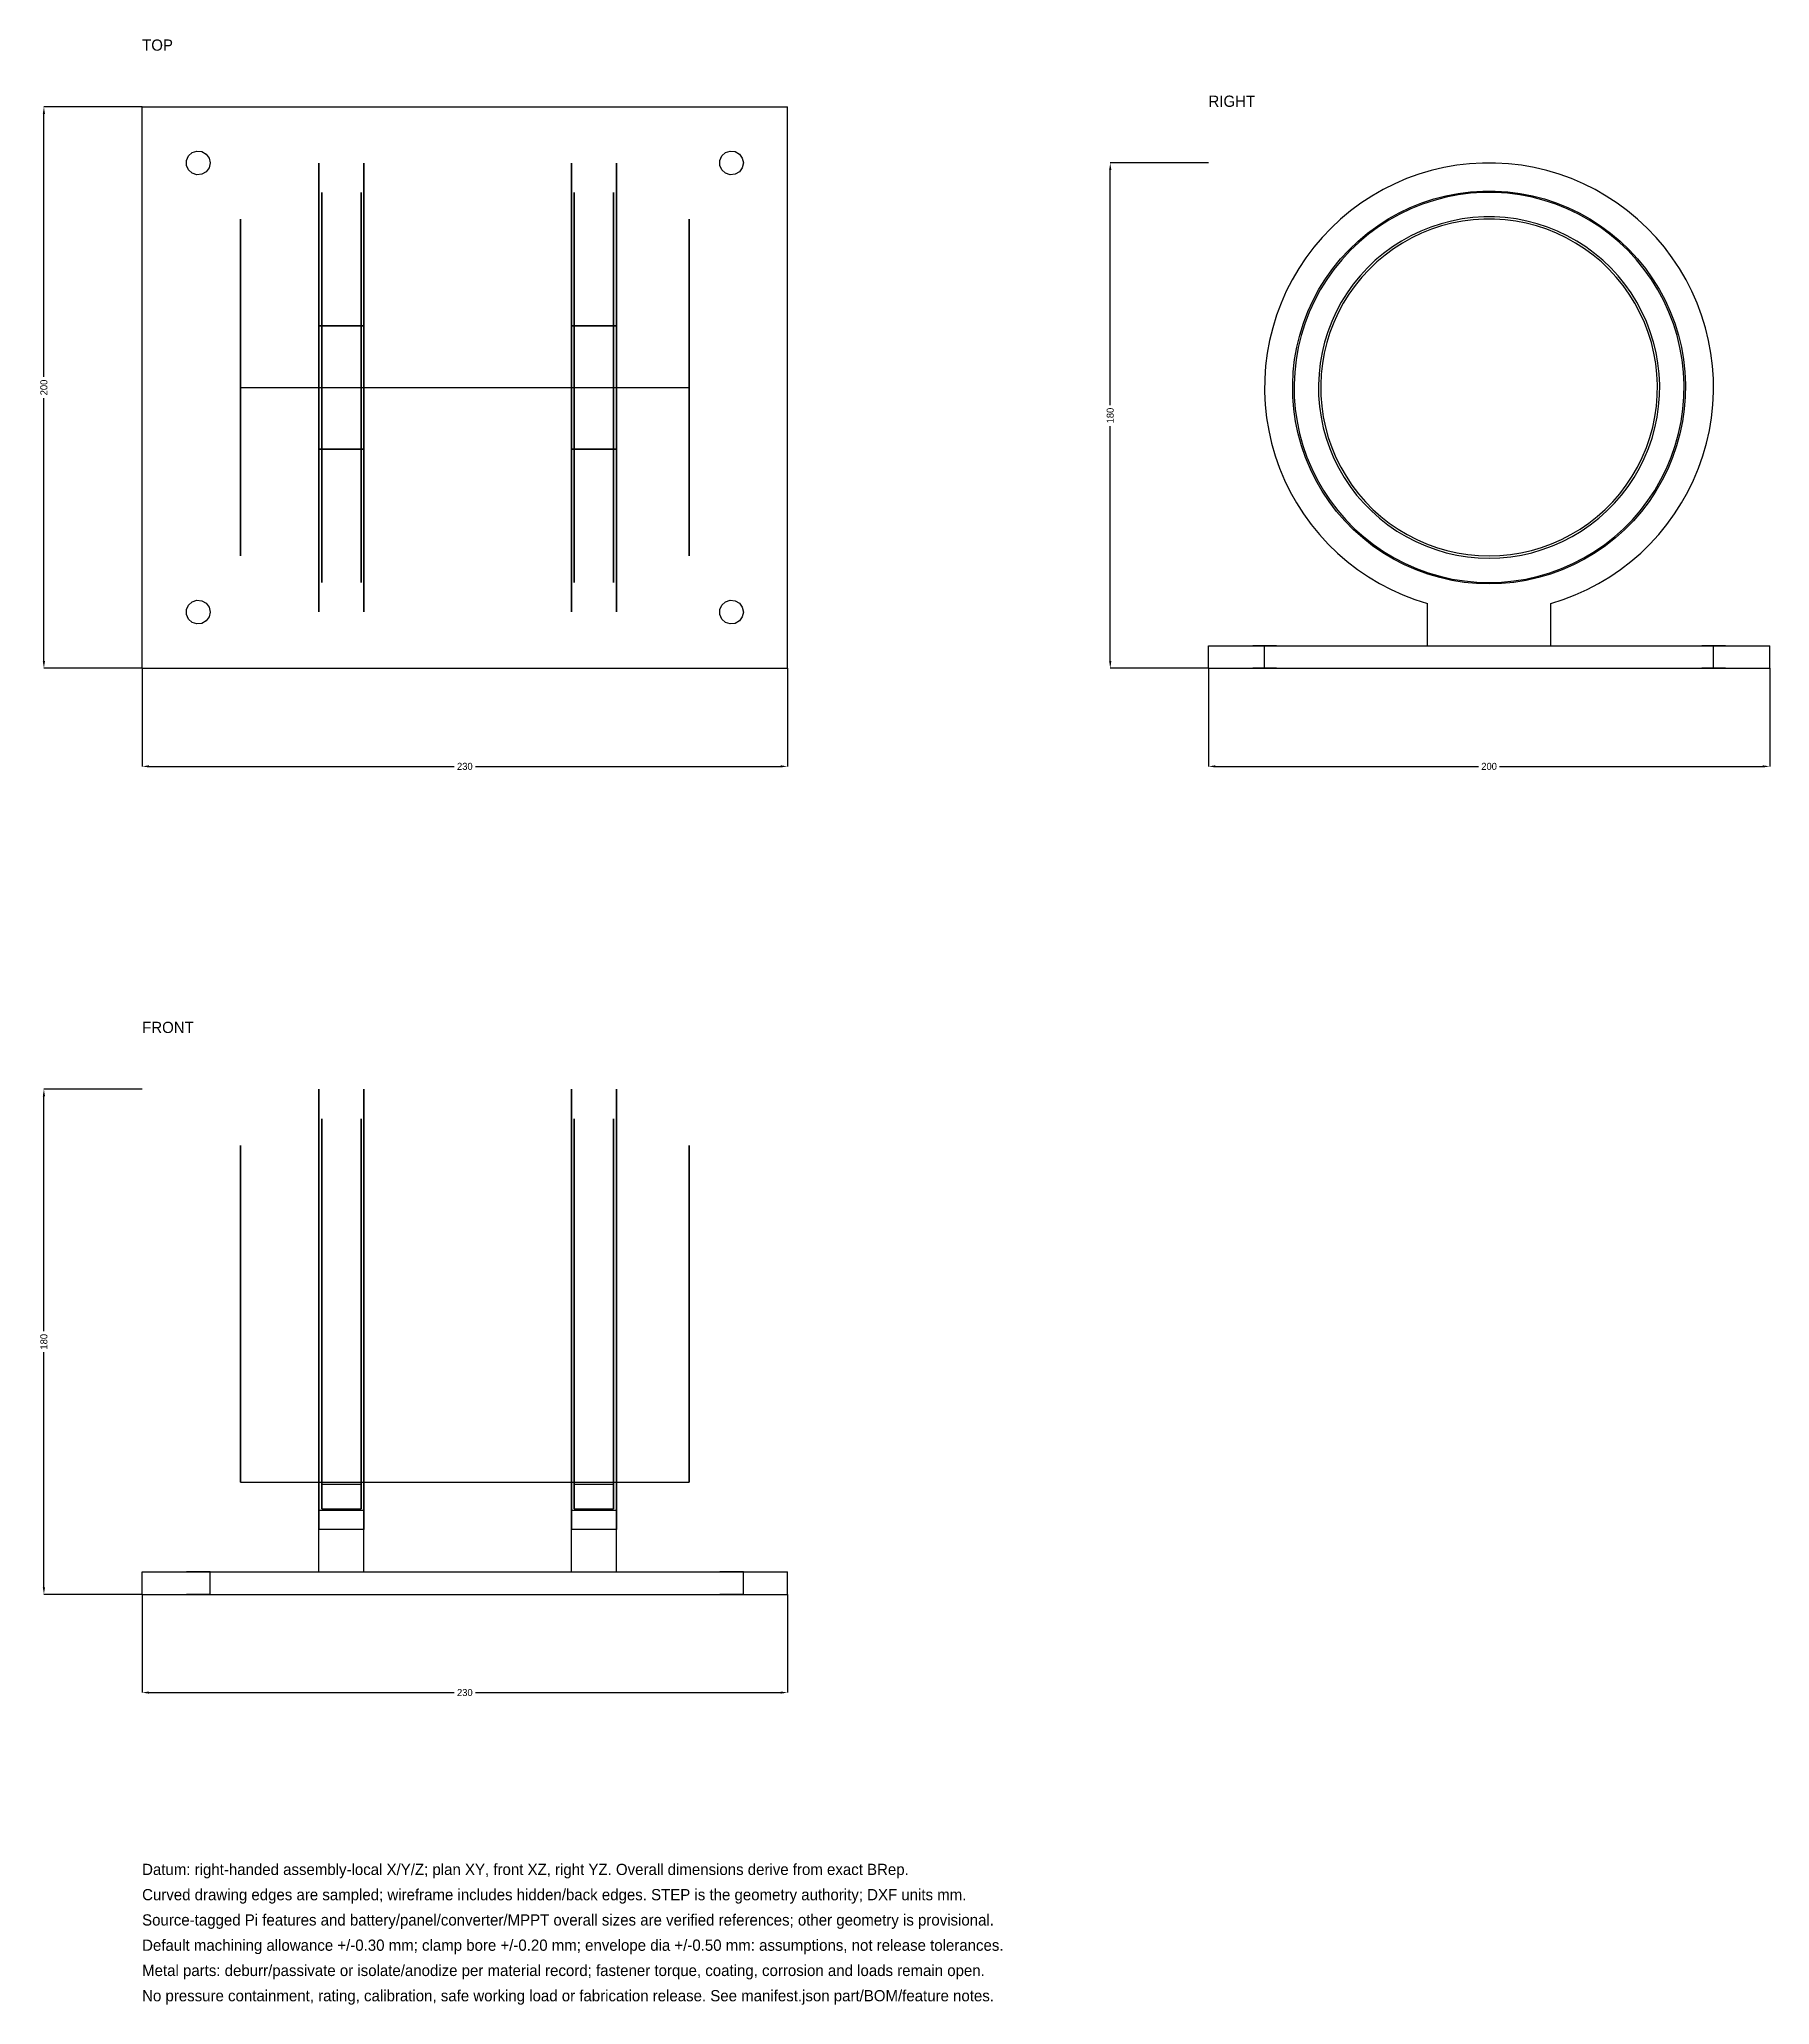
# Model space of a CAD drawing. Header units: millimetres. Extents: x -37 to 580, y -476 to 224.
import ezdxf

# ---------------------------------------------------------------- set-up
doc = ezdxf.new("R2010")
doc.units = ezdxf.units.MM
for name, color, linetype in [('DIMENSIONS', 7, 'Continuous'), ('FRONT', 7, 'Continuous'), ('NOTES', 7, 'Continuous'), ('RIGHT', 7, 'Continuous'), ('TOP', 7, 'Continuous')]:
    doc.layers.add(name, color=color, linetype=linetype)
doc.dimstyles.get("Standard").update_dxf_attribs({"dimtxt": 2.5, "dimasz": 2.5, "dimexe": 1.25, "dimexo": 0.625, "dimtad": 1, "dimcen": 2.5, "dimazin": 3, "dimtfac": 1, "dimtmove": 0, "dimatfit": 3})

msp = doc.modelspace()

# ---------------------------------------------------------------- texts
at = {"layer": 'NOTES'}
for s, p in [('TOP', (0, 220)), ('RIGHT', (380, 200)), ('FRONT', (0, -130)), ('Datum: right-handed assembly-local X/Y/Z; plan XY, front XZ, right YZ. Overall dimensions derive from exact BRep.', (0, -430)), ('Curved drawing edges are sampled; wireframe includes hidden/back edges. STEP is the geometry authority; DXF units mm.', (0, -439)), ('Source-tagged Pi features and battery/panel/converter/MPPT overall sizes are verified references; other geometry is provisional.', (0, -448)), ('Default machining allowance +/-0.30 mm; clamp bore +/-0.20 mm; envelope dia +/-0.50 mm: assumptions, not release tolerances.', (0, -457)), ('Metal parts: deburr/passivate or isolate/anodize per material record; fastener torque, coating, corrosion and loads remain open.', (0, -466)), ('No pressure containment, rating, calibration, safe working load or fabrication release. See manifest.json part/BOM/feature notes.', (0, -475))]:
    msp.add_text(s, height=4, dxfattribs=at).set_placement(p)

# ---------------------------------------------------------------- blocks, each defined once
blk = doc.blocks.new('_CLOSEDFILLED')
at = {"color": 0, "linetype": 'BYBLOCK'}
blk.add_solid([(-1, 0.16), (0, 0), (-1, -0.16)], dxfattribs=at)
blk = doc.blocks.new('*D1')
at = {"color": 7}
for p, q in [((0, 0), (0, -35)), ((230, 0), (230, -35)), ((2.5, -35), (111.25, -35)), ((118.75, -35), (227.5, -35))]:
    blk.add_line(p, q, dxfattribs=at)
at = {"layer": 'Defpoints'}
for p in [(0, 0), (230, 0), (0, -35)]:
    blk.add_point(p, dxfattribs=at)
at = {"layer": 'DIMENSIONS', "color": 7, "xscale": 2.5, "yscale": 2.5, "rotation": 180}
blk.add_blockref('_CLOSEDFILLED', (0, -35), dxfattribs=at)
at = {"layer": 'DIMENSIONS', "color": 7, "xscale": 2.5, "yscale": 2.5}
blk.add_blockref('_CLOSEDFILLED', (230, -35), dxfattribs=at)
at = {"layer": 'DIMENSIONS', "color": 7, "insert": (115, -35), "char_height": 2.5, "attachment_point": 5}
blk.add_mtext('230', dxfattribs=at)
blk = doc.blocks.new('*D2')
at = {"color": 7}
for p, q in [((0, 200), (-35, 200)), ((-35, 103.75), (-35, 197.5)), ((-35, 2.5), (-35, 96.25)), ((0, 0), (-35, 0))]:
    blk.add_line(p, q, dxfattribs=at)
at = {"layer": 'Defpoints'}
for p in [(0, 200), (-35, 0), (0, 0)]:
    blk.add_point(p, dxfattribs=at)
at = {"layer": 'DIMENSIONS', "color": 7, "xscale": 2.5, "yscale": 2.5}
for p, rotation in [((-35, 200), 90), ((-35, 0), 270)]:
    blk.add_blockref('_CLOSEDFILLED', p, dxfattribs=dict(at, rotation=rotation))
at = {"layer": 'DIMENSIONS', "color": 7, "insert": (-35, 100), "char_height": 2.5, "attachment_point": 5, "rotation": 90}
blk.add_mtext('200', dxfattribs=at)
blk = doc.blocks.new('*D3')
at = {"color": 7}
for p, q in [((0, -330), (0, -365)), ((230, -330), (230, -365)), ((2.5, -365), (111.25, -365)), ((118.75, -365), (227.5, -365))]:
    blk.add_line(p, q, dxfattribs=at)
at = {"layer": 'Defpoints'}
for p in [(0, -330), (230, -330), (0, -365)]:
    blk.add_point(p, dxfattribs=at)
at = {"layer": 'DIMENSIONS', "color": 7, "xscale": 2.5, "yscale": 2.5, "rotation": 180}
blk.add_blockref('_CLOSEDFILLED', (0, -365), dxfattribs=at)
at = {"layer": 'DIMENSIONS', "color": 7, "xscale": 2.5, "yscale": 2.5}
blk.add_blockref('_CLOSEDFILLED', (230, -365), dxfattribs=at)
at = {"layer": 'DIMENSIONS', "color": 7, "insert": (115, -365), "char_height": 2.5, "attachment_point": 5}
blk.add_mtext('230', dxfattribs=at)
blk = doc.blocks.new('*D4')
at = {"color": 7}
for p, q in [((0, -150), (-35, -150)), ((-35, -236.25), (-35, -152.5)), ((-35, -327.5), (-35, -243.75)), ((0, -330), (-35, -330))]:
    blk.add_line(p, q, dxfattribs=at)
at = {"layer": 'Defpoints'}
for p in [(0, -150), (-35, -330), (0, -330)]:
    blk.add_point(p, dxfattribs=at)
at = {"layer": 'DIMENSIONS', "color": 7, "xscale": 2.5, "yscale": 2.5}
for p, rotation in [((-35, -150), 90), ((-35, -330), 270)]:
    blk.add_blockref('_CLOSEDFILLED', p, dxfattribs=dict(at, rotation=rotation))
at = {"layer": 'DIMENSIONS', "color": 7, "insert": (-35, -240), "char_height": 2.5, "attachment_point": 5, "rotation": 90}
blk.add_mtext('180', dxfattribs=at)
blk = doc.blocks.new('*D5')
at = {"color": 7}
for p, q in [((380, 0), (380, -35)), ((580, 0), (580, -35)), ((382.5, -35), (476.25, -35)), ((483.75, -35), (577.5, -35))]:
    blk.add_line(p, q, dxfattribs=at)
at = {"layer": 'Defpoints'}
for p in [(380, 0), (580, 0), (380, -35)]:
    blk.add_point(p, dxfattribs=at)
at = {"layer": 'DIMENSIONS', "color": 7, "xscale": 2.5, "yscale": 2.5, "rotation": 180}
blk.add_blockref('_CLOSEDFILLED', (380, -35), dxfattribs=at)
at = {"layer": 'DIMENSIONS', "color": 7, "xscale": 2.5, "yscale": 2.5}
blk.add_blockref('_CLOSEDFILLED', (580, -35), dxfattribs=at)
at = {"layer": 'DIMENSIONS', "color": 7, "insert": (480, -35), "char_height": 2.5, "attachment_point": 5}
blk.add_mtext('200', dxfattribs=at)
blk = doc.blocks.new('*D6')
at = {"color": 7}
for p, q in [((380, 180), (345, 180)), ((345, 93.75), (345, 177.5)), ((345, 2.5), (345, 86.25)), ((380, 0), (345, 0))]:
    blk.add_line(p, q, dxfattribs=at)
at = {"layer": 'Defpoints'}
for p in [(380, 180), (345, 0), (380, 0)]:
    blk.add_point(p, dxfattribs=at)
at = {"layer": 'DIMENSIONS', "color": 7, "xscale": 2.5, "yscale": 2.5}
for p, rotation in [((345, 180), 90), ((345, 0), 270)]:
    blk.add_blockref('_CLOSEDFILLED', p, dxfattribs=dict(at, rotation=rotation))
at = {"layer": 'DIMENSIONS', "color": 7, "insert": (345, 90), "char_height": 2.5, "attachment_point": 5, "rotation": 90}
blk.add_mtext('180', dxfattribs=at)

# ---------------------------------------------------------------- dimensions: what is measured, and where the dimension line sits
at = {"layer": 'DIMENSIONS'}
for base, p1, p2, picture, middle in [((-35, 0), (0, 0), (0, 200), '*D2', (-35, 100)), ((345, 0), (380, 0), (380, 180), '*D6', (345, 90)), ((-35, -330), (0, -330), (0, -150), '*D4', (-35, -240))]:
    dim = msp.add_linear_dim(base=base, p1=p1, p2=p2, angle=90, dimstyle='Standard', override={"dimtxt": 2.5, "dimasz": 2.5, "dimdec": 2, "dimclrd": 7, "dimclre": 7, "dimclrt": 7}, dxfattribs=at)
    dim.commit()
    dim.dimension.update_dxf_attribs({"geometry": picture, "text_midpoint": middle})
for base, p1, p2, picture, middle in [((0, -35), (0, 0), (230, 0), '*D1', (115, -35)), ((380, -35), (380, 0), (580, 0), '*D5', (480, -35)), ((0, -365), (0, -330), (230, -330), '*D3', (115, -365))]:
    dim = msp.add_linear_dim(base=base, p1=p1, p2=p2, dimstyle='Standard', override={"dimtxt": 2.5, "dimasz": 2.5, "dimdec": 2, "dimclrd": 7, "dimclre": 7, "dimclrt": 7}, dxfattribs=at)
    dim.commit()
    dim.dimension.update_dxf_attribs({"geometry": picture, "text_midpoint": middle})

# ---------------------------------------------------------------- linework, layer by layer
at = {"layer": 'FRONT'}
for points in [[(63, -306.916), (63, -305.515), (63, -303.862), (63, -301.962), (63, -299.822), (63, -297.448), (63, -294.848), (63, -292.031), (63, -289.007), (63, -285.786), (63, -282.378), (63, -278.795), (63, -275.049), (63, -271.152), (63, -267.117), (63, -262.959), (63, -258.69), (63, -254.325), (63, -249.879), (63, -245.366), (63, -240.802), (63, -236.202), (63, -231.581), (63, -226.955), (63, -222.338), (63, -217.748), (63, -213.199), (63, -208.705), (63, -204.283), (63, -199.947), (63, -195.712), (63, -191.591), (63, -187.598), (63, -183.748), (63, -180.052), (63, -176.523), (63, -173.173), (63, -170.013), (63, -167.054), (63, -164.305), (63, -161.776), (63, -159.475), (63, -157.41), (63, -155.587), (63, -154.014), (63, -152.694), (63, -151.634), (63, -150.835), (63, -150.301), (63, -150.033), (63, -150.033), (63, -150.301), (63, -150.835), (63, -151.634), (63, -152.694), (63, -154.014), (63, -155.587), (63, -157.41), (63, -159.475), (63, -161.776), (63, -164.305), (63, -167.054), (63, -170.013), (63, -173.173), (63, -176.523), (63, -180.052), (63, -183.748), (63, -187.598), (63, -191.591), (63, -195.712), (63, -199.947), (63, -204.283), (63, -208.705), (63, -213.199), (63, -217.748), (63, -222.338), (63, -226.955), (63, -231.581), (63, -236.202), (63, -240.802), (63, -245.366), (63, -249.879), (63, -254.325), (63, -258.69), (63, -262.959), (63, -267.117), (63, -271.152), (63, -275.049), (63, -278.795), (63, -282.378), (63, -285.786), (63, -289.007), (63, -292.031), (63, -294.848), (63, -297.448), (63, -299.822), (63, -301.962), (63, -303.862), (63, -305.515), (63, -306.916)], [(79, -306.916), (79, -305.515), (79, -303.862), (79, -301.962), (79, -299.822), (79, -297.448), (79, -294.848), (79, -292.031), (79, -289.007), (79, -285.786), (79, -282.378), (79, -278.795), (79, -275.049), (79, -271.152), (79, -267.117), (79, -262.959), (79, -258.69), (79, -254.325), (79, -249.879), (79, -245.366), (79, -240.802), (79, -236.202), (79, -231.581), (79, -226.955), (79, -222.338), (79, -217.748), (79, -213.199), (79, -208.705), (79, -204.283), (79, -199.947), (79, -195.712), (79, -191.591), (79, -187.598), (79, -183.748), (79, -180.052), (79, -176.523), (79, -173.173), (79, -170.013), (79, -167.054), (79, -164.305), (79, -161.776), (79, -159.475), (79, -157.41), (79, -155.587), (79, -154.014), (79, -152.694), (79, -151.634), (79, -150.835), (79, -150.301), (79, -150.033), (79, -150.033), (79, -150.301), (79, -150.835), (79, -151.634), (79, -152.694), (79, -154.014), (79, -155.587), (79, -157.41), (79, -159.475), (79, -161.776), (79, -164.305), (79, -167.054), (79, -170.013), (79, -173.173), (79, -176.523), (79, -180.052), (79, -183.748), (79, -187.598), (79, -191.591), (79, -195.712), (79, -199.947), (79, -204.283), (79, -208.705), (79, -213.199), (79, -217.748), (79, -222.338), (79, -226.955), (79, -231.581), (79, -236.202), (79, -240.802), (79, -245.366), (79, -249.879), (79, -254.325), (79, -258.69), (79, -262.959), (79, -267.117), (79, -271.152), (79, -275.049), (79, -278.795), (79, -282.378), (79, -285.786), (79, -289.007), (79, -292.031), (79, -294.848), (79, -297.448), (79, -299.822), (79, -301.962), (79, -303.862), (79, -305.515), (79, -306.916)], [(153, -306.916), (153, -305.515), (153, -303.862), (153, -301.962), (153, -299.822), (153, -297.448), (153, -294.848), (153, -292.031), (153, -289.007), (153, -285.786), (153, -282.378), (153, -278.795), (153, -275.049), (153, -271.152), (153, -267.117), (153, -262.959), (153, -258.69), (153, -254.325), (153, -249.879), (153, -245.366), (153, -240.802), (153, -236.202), (153, -231.581), (153, -226.955), (153, -222.338), (153, -217.748), (153, -213.199), (153, -208.705), (153, -204.283), (153, -199.947), (153, -195.712), (153, -191.591), (153, -187.598), (153, -183.748), (153, -180.052), (153, -176.523), (153, -173.173), (153, -170.013), (153, -167.054), (153, -164.305), (153, -161.776), (153, -159.475), (153, -157.41), (153, -155.587), (153, -154.014), (153, -152.694), (153, -151.634), (153, -150.835), (153, -150.301), (153, -150.033), (153, -150.033), (153, -150.301), (153, -150.835), (153, -151.634), (153, -152.694), (153, -154.014), (153, -155.587), (153, -157.41), (153, -159.475), (153, -161.776), (153, -164.305), (153, -167.054), (153, -170.013), (153, -173.173), (153, -176.523), (153, -180.052), (153, -183.748), (153, -187.598), (153, -191.591), (153, -195.712), (153, -199.947), (153, -204.283), (153, -208.705), (153, -213.199), (153, -217.748), (153, -222.338), (153, -226.955), (153, -231.581), (153, -236.202), (153, -240.802), (153, -245.366), (153, -249.879), (153, -254.325), (153, -258.69), (153, -262.959), (153, -267.117), (153, -271.152), (153, -275.049), (153, -278.795), (153, -282.378), (153, -285.786), (153, -289.007), (153, -292.031), (153, -294.848), (153, -297.448), (153, -299.822), (153, -301.962), (153, -303.862), (153, -305.515), (153, -306.916)], [(169, -306.916), (169, -305.515), (169, -303.862), (169, -301.962), (169, -299.822), (169, -297.448), (169, -294.848), (169, -292.031), (169, -289.007), (169, -285.786), (169, -282.378), (169, -278.795), (169, -275.049), (169, -271.152), (169, -267.117), (169, -262.959), (169, -258.69), (169, -254.325), (169, -249.879), (169, -245.366), (169, -240.802), (169, -236.202), (169, -231.581), (169, -226.955), (169, -222.338), (169, -217.748), (169, -213.199), (169, -208.705), (169, -204.283), (169, -199.947), (169, -195.712), (169, -191.591), (169, -187.598), (169, -183.748), (169, -180.052), (169, -176.523), (169, -173.173), (169, -170.013), (169, -167.054), (169, -164.305), (169, -161.776), (169, -159.475), (169, -157.41), (169, -155.587), (169, -154.014), (169, -152.694), (169, -151.634), (169, -150.835), (169, -150.301), (169, -150.033), (169, -150.033), (169, -150.301), (169, -150.835), (169, -151.634), (169, -152.694), (169, -154.014), (169, -155.587), (169, -157.41), (169, -159.475), (169, -161.776), (169, -164.305), (169, -167.054), (169, -170.013), (169, -173.173), (169, -176.523), (169, -180.052), (169, -183.748), (169, -187.598), (169, -191.591), (169, -195.712), (169, -199.947), (169, -204.283), (169, -208.705), (169, -213.199), (169, -217.748), (169, -222.338), (169, -226.955), (169, -231.581), (169, -236.202), (169, -240.802), (169, -245.366), (169, -249.879), (169, -254.325), (169, -258.69), (169, -262.959), (169, -267.117), (169, -271.152), (169, -275.049), (169, -278.795), (169, -282.378), (169, -285.786), (169, -289.007), (169, -292.031), (169, -294.848), (169, -297.448), (169, -299.822), (169, -301.962), (169, -303.862), (169, -305.515), (169, -306.916)], [(63, -300), (63, -299.859), (63, -299.437), (63, -298.735), (63, -297.756), (63, -296.505), (63, -294.986), (63, -293.205), (63, -291.169), (63, -288.888), (63, -286.369), (63, -283.623), (63, -280.661), (63, -277.496), (63, -274.139), (63, -270.604), (63, -266.906), (63, -263.059), (63, -259.079), (63, -254.982), (63, -250.784), (63, -246.503), (63, -242.155), (63, -237.759), (63, -233.331), (63, -228.889), (63, -224.453), (63, -220.038), (63, -215.664), (63, -211.347), (63, -207.105), (63, -202.956), (63, -198.915), (63, -195), (63, -191.226), (63, -187.607), (63, -184.16), (63, -180.897), (63, -177.831), (63, -174.976), (63, -172.343), (63, -169.941), (63, -167.782), (63, -165.872), (63, -164.222), (63, -162.835), (63, -161.72), (63, -160.879), (63, -160.317), (63, -160.035), (63, -160.035), (63, -160.317), (63, -160.879), (63, -161.72), (63, -162.835), (63, -164.222), (63, -165.872), (63, -167.782), (63, -169.941), (63, -172.343), (63, -174.976), (63, -177.831), (63, -180.897), (63, -184.16), (63, -187.607), (63, -191.226), (63, -195), (63, -198.915), (63, -202.956), (63, -207.105), (63, -211.347), (63, -215.664), (63, -220.038), (63, -224.453), (63, -228.889), (63, -233.331), (63, -237.759), (63, -242.155), (63, -246.503), (63, -250.784), (63, -254.982), (63, -259.079), (63, -263.059), (63, -266.906), (63, -270.604), (63, -274.139), (63, -277.496), (63, -280.661), (63, -283.623), (63, -286.369), (63, -288.888), (63, -291.169), (63, -293.205), (63, -294.986), (63, -296.505), (63, -297.756), (63, -298.735), (63, -299.437), (63, -299.859), (63, -300)], [(64, -299.5), (64, -299.36), (64, -298.941), (64, -298.244), (64, -297.272), (64, -296.03), (64, -294.522), (64, -292.753), (64, -290.733), (64, -288.467), (64, -285.966), (64, -283.24), (64, -280.3), (64, -277.156), (64, -273.823), (64, -270.314), (64, -266.642), (64, -262.823), (64, -258.871), (64, -254.804), (64, -250.636), (64, -246.385), (64, -242.069), (64, -237.703), (64, -233.307), (64, -228.897), (64, -224.492), (64, -220.109), (64, -215.766), (64, -211.48), (64, -207.269), (64, -203.149), (64, -199.137), (64, -195.25), (64, -191.503), (64, -187.91), (64, -184.487), (64, -181.247), (64, -178.204), (64, -175.369), (64, -172.754), (64, -170.37), (64, -168.226), (64, -166.33), (64, -164.691), (64, -163.315), (64, -162.208), (64, -161.373), (64, -160.815), (64, -160.535), (64, -160.535), (64, -160.815), (64, -161.373), (64, -162.208), (64, -163.315), (64, -164.691), (64, -166.33), (64, -168.226), (64, -170.37), (64, -172.754), (64, -175.369), (64, -178.204), (64, -181.247), (64, -184.487), (64, -187.91), (64, -191.503), (64, -195.25), (64, -199.137), (64, -203.149), (64, -207.269), (64, -211.48), (64, -215.766), (64, -220.109), (64, -224.492), (64, -228.897), (64, -233.307), (64, -237.703), (64, -242.069), (64, -246.385), (64, -250.636), (64, -254.804), (64, -258.871), (64, -262.823), (64, -266.642), (64, -270.314), (64, -273.823), (64, -277.156), (64, -280.3), (64, -283.24), (64, -285.966), (64, -288.467), (64, -290.733), (64, -292.753), (64, -294.522), (64, -296.03), (64, -297.272), (64, -298.244), (64, -298.941), (64, -299.36), (64, -299.5)], [(78, -299.5), (78, -299.36), (78, -298.941), (78, -298.244), (78, -297.272), (78, -296.03), (78, -294.522), (78, -292.753), (78, -290.733), (78, -288.467), (78, -285.966), (78, -283.24), (78, -280.3), (78, -277.156), (78, -273.823), (78, -270.314), (78, -266.642), (78, -262.823), (78, -258.871), (78, -254.804), (78, -250.636), (78, -246.385), (78, -242.069), (78, -237.703), (78, -233.307), (78, -228.897), (78, -224.492), (78, -220.109), (78, -215.766), (78, -211.48), (78, -207.269), (78, -203.149), (78, -199.137), (78, -195.25), (78, -191.503), (78, -187.91), (78, -184.487), (78, -181.247), (78, -178.204), (78, -175.369), (78, -172.754), (78, -170.37), (78, -168.226), (78, -166.33), (78, -164.691), (78, -163.315), (78, -162.208), (78, -161.373), (78, -160.815), (78, -160.535), (78, -160.535), (78, -160.815), (78, -161.373), (78, -162.208), (78, -163.315), (78, -164.691), (78, -166.33), (78, -168.226), (78, -170.37), (78, -172.754), (78, -175.369), (78, -178.204), (78, -181.247), (78, -184.487), (78, -187.91), (78, -191.503), (78, -195.25), (78, -199.137), (78, -203.149), (78, -207.269), (78, -211.48), (78, -215.766), (78, -220.109), (78, -224.492), (78, -228.897), (78, -233.307), (78, -237.703), (78, -242.069), (78, -246.385), (78, -250.636), (78, -254.804), (78, -258.871), (78, -262.823), (78, -266.642), (78, -270.314), (78, -273.823), (78, -277.156), (78, -280.3), (78, -283.24), (78, -285.966), (78, -288.467), (78, -290.733), (78, -292.753), (78, -294.522), (78, -296.03), (78, -297.272), (78, -298.244), (78, -298.941), (78, -299.36), (78, -299.5)], [(79, -300), (79, -299.859), (79, -299.437), (79, -298.735), (79, -297.756), (79, -296.505), (79, -294.986), (79, -293.205), (79, -291.169), (79, -288.888), (79, -286.369), (79, -283.623), (79, -280.661), (79, -277.496), (79, -274.139), (79, -270.604), (79, -266.906), (79, -263.059), (79, -259.079), (79, -254.982), (79, -250.784), (79, -246.503), (79, -242.155), (79, -237.759), (79, -233.331), (79, -228.889), (79, -224.453), (79, -220.038), (79, -215.664), (79, -211.347), (79, -207.105), (79, -202.956), (79, -198.915), (79, -195), (79, -191.226), (79, -187.607), (79, -184.16), (79, -180.897), (79, -177.831), (79, -174.976), (79, -172.343), (79, -169.941), (79, -167.782), (79, -165.872), (79, -164.222), (79, -162.835), (79, -161.72), (79, -160.879), (79, -160.317), (79, -160.035), (79, -160.035), (79, -160.317), (79, -160.879), (79, -161.72), (79, -162.835), (79, -164.222), (79, -165.872), (79, -167.782), (79, -169.941), (79, -172.343), (79, -174.976), (79, -177.831), (79, -180.897), (79, -184.16), (79, -187.607), (79, -191.226), (79, -195), (79, -198.915), (79, -202.956), (79, -207.105), (79, -211.347), (79, -215.664), (79, -220.038), (79, -224.453), (79, -228.889), (79, -233.331), (79, -237.759), (79, -242.155), (79, -246.503), (79, -250.784), (79, -254.982), (79, -259.079), (79, -263.059), (79, -266.906), (79, -270.604), (79, -274.139), (79, -277.496), (79, -280.661), (79, -283.623), (79, -286.369), (79, -288.888), (79, -291.169), (79, -293.205), (79, -294.986), (79, -296.505), (79, -297.756), (79, -298.735), (79, -299.437), (79, -299.859), (79, -300)], [(153, -300), (153, -299.859), (153, -299.437), (153, -298.735), (153, -297.756), (153, -296.505), (153, -294.986), (153, -293.205), (153, -291.169), (153, -288.888), (153, -286.369), (153, -283.623), (153, -280.661), (153, -277.496), (153, -274.139), (153, -270.604), (153, -266.906), (153, -263.059), (153, -259.079), (153, -254.982), (153, -250.784), (153, -246.503), (153, -242.155), (153, -237.759), (153, -233.331), (153, -228.889), (153, -224.453), (153, -220.038), (153, -215.664), (153, -211.347), (153, -207.105), (153, -202.956), (153, -198.915), (153, -195), (153, -191.226), (153, -187.607), (153, -184.16), (153, -180.897), (153, -177.831), (153, -174.976), (153, -172.343), (153, -169.941), (153, -167.782), (153, -165.872), (153, -164.222), (153, -162.835), (153, -161.72), (153, -160.879), (153, -160.317), (153, -160.035), (153, -160.035), (153, -160.317), (153, -160.879), (153, -161.72), (153, -162.835), (153, -164.222), (153, -165.872), (153, -167.782), (153, -169.941), (153, -172.343), (153, -174.976), (153, -177.831), (153, -180.897), (153, -184.16), (153, -187.607), (153, -191.226), (153, -195), (153, -198.915), (153, -202.956), (153, -207.105), (153, -211.347), (153, -215.664), (153, -220.038), (153, -224.453), (153, -228.889), (153, -233.331), (153, -237.759), (153, -242.155), (153, -246.503), (153, -250.784), (153, -254.982), (153, -259.079), (153, -263.059), (153, -266.906), (153, -270.604), (153, -274.139), (153, -277.496), (153, -280.661), (153, -283.623), (153, -286.369), (153, -288.888), (153, -291.169), (153, -293.205), (153, -294.986), (153, -296.505), (153, -297.756), (153, -298.735), (153, -299.437), (153, -299.859), (153, -300)], [(154, -299.5), (154, -299.36), (154, -298.941), (154, -298.244), (154, -297.272), (154, -296.03), (154, -294.522), (154, -292.753), (154, -290.733), (154, -288.467), (154, -285.966), (154, -283.24), (154, -280.3), (154, -277.156), (154, -273.823), (154, -270.314), (154, -266.642), (154, -262.823), (154, -258.871), (154, -254.804), (154, -250.636), (154, -246.385), (154, -242.069), (154, -237.703), (154, -233.307), (154, -228.897), (154, -224.492), (154, -220.109), (154, -215.766), (154, -211.48), (154, -207.269), (154, -203.149), (154, -199.137), (154, -195.25), (154, -191.503), (154, -187.91), (154, -184.487), (154, -181.247), (154, -178.204), (154, -175.369), (154, -172.754), (154, -170.37), (154, -168.226), (154, -166.33), (154, -164.691), (154, -163.315), (154, -162.208), (154, -161.373), (154, -160.815), (154, -160.535), (154, -160.535), (154, -160.815), (154, -161.373), (154, -162.208), (154, -163.315), (154, -164.691), (154, -166.33), (154, -168.226), (154, -170.37), (154, -172.754), (154, -175.369), (154, -178.204), (154, -181.247), (154, -184.487), (154, -187.91), (154, -191.503), (154, -195.25), (154, -199.137), (154, -203.149), (154, -207.269), (154, -211.48), (154, -215.766), (154, -220.109), (154, -224.492), (154, -228.897), (154, -233.307), (154, -237.703), (154, -242.069), (154, -246.385), (154, -250.636), (154, -254.804), (154, -258.871), (154, -262.823), (154, -266.642), (154, -270.314), (154, -273.823), (154, -277.156), (154, -280.3), (154, -283.24), (154, -285.966), (154, -288.467), (154, -290.733), (154, -292.753), (154, -294.522), (154, -296.03), (154, -297.272), (154, -298.244), (154, -298.941), (154, -299.36), (154, -299.5)], [(168, -299.5), (168, -299.36), (168, -298.941), (168, -298.244), (168, -297.272), (168, -296.03), (168, -294.522), (168, -292.753), (168, -290.733), (168, -288.467), (168, -285.966), (168, -283.24), (168, -280.3), (168, -277.156), (168, -273.823), (168, -270.314), (168, -266.642), (168, -262.823), (168, -258.871), (168, -254.804), (168, -250.636), (168, -246.385), (168, -242.069), (168, -237.703), (168, -233.307), (168, -228.897), (168, -224.492), (168, -220.109), (168, -215.766), (168, -211.48), (168, -207.269), (168, -203.149), (168, -199.137), (168, -195.25), (168, -191.503), (168, -187.91), (168, -184.487), (168, -181.247), (168, -178.204), (168, -175.369), (168, -172.754), (168, -170.37), (168, -168.226), (168, -166.33), (168, -164.691), (168, -163.315), (168, -162.208), (168, -161.373), (168, -160.815), (168, -160.535), (168, -160.535), (168, -160.815), (168, -161.373), (168, -162.208), (168, -163.315), (168, -164.691), (168, -166.33), (168, -168.226), (168, -170.37), (168, -172.754), (168, -175.369), (168, -178.204), (168, -181.247), (168, -184.487), (168, -187.91), (168, -191.503), (168, -195.25), (168, -199.137), (168, -203.149), (168, -207.269), (168, -211.48), (168, -215.766), (168, -220.109), (168, -224.492), (168, -228.897), (168, -233.307), (168, -237.703), (168, -242.069), (168, -246.385), (168, -250.636), (168, -254.804), (168, -258.871), (168, -262.823), (168, -266.642), (168, -270.314), (168, -273.823), (168, -277.156), (168, -280.3), (168, -283.24), (168, -285.966), (168, -288.467), (168, -290.733), (168, -292.753), (168, -294.522), (168, -296.03), (168, -297.272), (168, -298.244), (168, -298.941), (168, -299.36), (168, -299.5)], [(169, -300), (169, -299.859), (169, -299.437), (169, -298.735), (169, -297.756), (169, -296.505), (169, -294.986), (169, -293.205), (169, -291.169), (169, -288.888), (169, -286.369), (169, -283.623), (169, -280.661), (169, -277.496), (169, -274.139), (169, -270.604), (169, -266.906), (169, -263.059), (169, -259.079), (169, -254.982), (169, -250.784), (169, -246.503), (169, -242.155), (169, -237.759), (169, -233.331), (169, -228.889), (169, -224.453), (169, -220.038), (169, -215.664), (169, -211.347), (169, -207.105), (169, -202.956), (169, -198.915), (169, -195), (169, -191.226), (169, -187.607), (169, -184.16), (169, -180.897), (169, -177.831), (169, -174.976), (169, -172.343), (169, -169.941), (169, -167.782), (169, -165.872), (169, -164.222), (169, -162.835), (169, -161.72), (169, -160.879), (169, -160.317), (169, -160.035), (169, -160.035), (169, -160.317), (169, -160.879), (169, -161.72), (169, -162.835), (169, -164.222), (169, -165.872), (169, -167.782), (169, -169.941), (169, -172.343), (169, -174.976), (169, -177.831), (169, -180.897), (169, -184.16), (169, -187.607), (169, -191.226), (169, -195), (169, -198.915), (169, -202.956), (169, -207.105), (169, -211.347), (169, -215.664), (169, -220.038), (169, -224.453), (169, -228.889), (169, -233.331), (169, -237.759), (169, -242.155), (169, -246.503), (169, -250.784), (169, -254.982), (169, -259.079), (169, -263.059), (169, -266.906), (169, -270.604), (169, -274.139), (169, -277.496), (169, -280.661), (169, -283.623), (169, -286.369), (169, -288.888), (169, -291.169), (169, -293.205), (169, -294.986), (169, -296.505), (169, -297.756), (169, -298.735), (169, -299.437), (169, -299.859), (169, -300)], [(35, -290), (35, -289.879), (35, -289.517), (35, -288.916), (35, -288.077), (35, -287.004), (35, -285.702), (35, -284.176), (35, -282.431), (35, -280.475), (35, -278.316), (35, -275.963), (35, -273.424), (35, -270.711), (35, -267.833), (35, -264.803), (35, -261.634), (35, -258.336), (35, -254.925), (35, -251.413), (35, -247.815), (35, -244.146), (35, -240.419), (35, -236.65), (35, -232.855), (35, -229.048), (35, -225.245), (35, -221.461), (35, -217.712), (35, -214.012), (35, -210.376), (35, -206.819), (35, -203.356), (35, -200), (35, -196.765), (35, -193.663), (35, -190.708), (35, -187.912), (35, -185.284), (35, -182.837), (35, -180.579), (35, -178.521), (35, -176.67), (35, -175.033), (35, -173.618), (35, -172.43), (35, -171.474), (35, -170.754), (35, -170.272), (35, -170.03), (35, -170.03), (35, -170.272), (35, -170.754), (35, -171.474), (35, -172.43), (35, -173.618), (35, -175.033), (35, -176.67), (35, -178.521), (35, -180.579), (35, -182.837), (35, -185.284), (35, -187.912), (35, -190.708), (35, -193.663), (35, -196.765), (35, -200), (35, -203.356), (35, -206.819), (35, -210.376), (35, -214.012), (35, -217.712), (35, -221.461), (35, -225.245), (35, -229.048), (35, -232.855), (35, -236.65), (35, -240.419), (35, -244.146), (35, -247.815), (35, -251.413), (35, -254.925), (35, -258.336), (35, -261.634), (35, -264.803), (35, -267.833), (35, -270.711), (35, -273.424), (35, -275.963), (35, -278.316), (35, -280.475), (35, -282.431), (35, -284.176), (35, -285.702), (35, -287.004), (35, -288.077), (35, -288.916), (35, -289.517), (35, -289.879), (35, -290)], [(64, -290.8), (64, -290.678), (64, -290.311), (64, -289.701), (64, -288.851), (64, -287.764), (64, -286.445), (64, -284.898), (64, -283.13), (64, -281.148), (64, -278.96), (64, -276.576), (64, -274.003), (64, -271.253), (64, -268.338), (64, -265.267), (64, -262.055), (64, -258.714), (64, -255.257), (64, -251.699), (64, -248.053), (64, -244.334), (64, -240.558), (64, -236.739), (64, -232.893), (64, -229.035), (64, -225.182), (64, -221.347), (64, -217.548), (64, -213.798), (64, -210.114), (64, -206.51), (64, -203.001), (64, -199.6), (64, -196.322), (64, -193.179), (64, -190.184), (64, -187.35), (64, -184.688), (64, -182.208), (64, -179.92), (64, -177.835), (64, -175.959), (64, -174.301), (64, -172.867), (64, -171.663), (64, -170.694), (64, -169.964), (64, -169.475), (64, -169.231), (64, -169.231), (64, -169.475), (64, -169.964), (64, -170.694), (64, -171.663), (64, -172.867), (64, -174.301), (64, -175.959), (64, -177.835), (64, -179.92), (64, -182.208), (64, -184.688), (64, -187.35), (64, -190.184), (64, -193.179), (64, -196.322), (64, -199.6), (64, -203.001), (64, -206.51), (64, -210.114), (64, -213.798), (64, -217.548), (64, -221.347), (64, -225.182), (64, -229.035), (64, -232.893), (64, -236.739), (64, -240.558), (64, -244.334), (64, -248.053), (64, -251.699), (64, -255.257), (64, -258.714), (64, -262.055), (64, -265.267), (64, -268.338), (64, -271.253), (64, -274.003), (64, -276.576), (64, -278.96), (64, -281.148), (64, -283.13), (64, -284.898), (64, -286.445), (64, -287.764), (64, -288.851), (64, -289.701), (64, -290.311), (64, -290.678), (64, -290.8)], [(78, -290.8), (78, -290.678), (78, -290.311), (78, -289.701), (78, -288.851), (78, -287.764), (78, -286.445), (78, -284.898), (78, -283.13), (78, -281.148), (78, -278.96), (78, -276.576), (78, -274.003), (78, -271.253), (78, -268.338), (78, -265.267), (78, -262.055), (78, -258.714), (78, -255.257), (78, -251.699), (78, -248.053), (78, -244.334), (78, -240.558), (78, -236.739), (78, -232.893), (78, -229.035), (78, -225.182), (78, -221.347), (78, -217.548), (78, -213.798), (78, -210.114), (78, -206.51), (78, -203.001), (78, -199.6), (78, -196.322), (78, -193.179), (78, -190.184), (78, -187.35), (78, -184.688), (78, -182.208), (78, -179.92), (78, -177.835), (78, -175.959), (78, -174.301), (78, -172.867), (78, -171.663), (78, -170.694), (78, -169.964), (78, -169.475), (78, -169.231), (78, -169.231), (78, -169.475), (78, -169.964), (78, -170.694), (78, -171.663), (78, -172.867), (78, -174.301), (78, -175.959), (78, -177.835), (78, -179.92), (78, -182.208), (78, -184.688), (78, -187.35), (78, -190.184), (78, -193.179), (78, -196.322), (78, -199.6), (78, -203.001), (78, -206.51), (78, -210.114), (78, -213.798), (78, -217.548), (78, -221.347), (78, -225.182), (78, -229.035), (78, -232.893), (78, -236.739), (78, -240.558), (78, -244.334), (78, -248.053), (78, -251.699), (78, -255.257), (78, -258.714), (78, -262.055), (78, -265.267), (78, -268.338), (78, -271.253), (78, -274.003), (78, -276.576), (78, -278.96), (78, -281.148), (78, -283.13), (78, -284.898), (78, -286.445), (78, -287.764), (78, -288.851), (78, -289.701), (78, -290.311), (78, -290.678), (78, -290.8)], [(154, -290.8), (154, -290.678), (154, -290.311), (154, -289.701), (154, -288.851), (154, -287.764), (154, -286.445), (154, -284.898), (154, -283.13), (154, -281.148), (154, -278.96), (154, -276.576), (154, -274.003), (154, -271.253), (154, -268.338), (154, -265.267), (154, -262.055), (154, -258.714), (154, -255.257), (154, -251.699), (154, -248.053), (154, -244.334), (154, -240.558), (154, -236.739), (154, -232.893), (154, -229.035), (154, -225.182), (154, -221.347), (154, -217.548), (154, -213.798), (154, -210.114), (154, -206.51), (154, -203.001), (154, -199.6), (154, -196.322), (154, -193.179), (154, -190.184), (154, -187.35), (154, -184.688), (154, -182.208), (154, -179.92), (154, -177.835), (154, -175.959), (154, -174.301), (154, -172.867), (154, -171.663), (154, -170.694), (154, -169.964), (154, -169.475), (154, -169.231), (154, -169.231), (154, -169.475), (154, -169.964), (154, -170.694), (154, -171.663), (154, -172.867), (154, -174.301), (154, -175.959), (154, -177.835), (154, -179.92), (154, -182.208), (154, -184.688), (154, -187.35), (154, -190.184), (154, -193.179), (154, -196.322), (154, -199.6), (154, -203.001), (154, -206.51), (154, -210.114), (154, -213.798), (154, -217.548), (154, -221.347), (154, -225.182), (154, -229.035), (154, -232.893), (154, -236.739), (154, -240.558), (154, -244.334), (154, -248.053), (154, -251.699), (154, -255.257), (154, -258.714), (154, -262.055), (154, -265.267), (154, -268.338), (154, -271.253), (154, -274.003), (154, -276.576), (154, -278.96), (154, -281.148), (154, -283.13), (154, -284.898), (154, -286.445), (154, -287.764), (154, -288.851), (154, -289.701), (154, -290.311), (154, -290.678), (154, -290.8)], [(168, -290.8), (168, -290.678), (168, -290.311), (168, -289.701), (168, -288.851), (168, -287.764), (168, -286.445), (168, -284.898), (168, -283.13), (168, -281.148), (168, -278.96), (168, -276.576), (168, -274.003), (168, -271.253), (168, -268.338), (168, -265.267), (168, -262.055), (168, -258.714), (168, -255.257), (168, -251.699), (168, -248.053), (168, -244.334), (168, -240.558), (168, -236.739), (168, -232.893), (168, -229.035), (168, -225.182), (168, -221.347), (168, -217.548), (168, -213.798), (168, -210.114), (168, -206.51), (168, -203.001), (168, -199.6), (168, -196.322), (168, -193.179), (168, -190.184), (168, -187.35), (168, -184.688), (168, -182.208), (168, -179.92), (168, -177.835), (168, -175.959), (168, -174.301), (168, -172.867), (168, -171.663), (168, -170.694), (168, -169.964), (168, -169.475), (168, -169.231), (168, -169.231), (168, -169.475), (168, -169.964), (168, -170.694), (168, -171.663), (168, -172.867), (168, -174.301), (168, -175.959), (168, -177.835), (168, -179.92), (168, -182.208), (168, -184.688), (168, -187.35), (168, -190.184), (168, -193.179), (168, -196.322), (168, -199.6), (168, -203.001), (168, -206.51), (168, -210.114), (168, -213.798), (168, -217.548), (168, -221.347), (168, -225.182), (168, -229.035), (168, -232.893), (168, -236.739), (168, -240.558), (168, -244.334), (168, -248.053), (168, -251.699), (168, -255.257), (168, -258.714), (168, -262.055), (168, -265.267), (168, -268.338), (168, -271.253), (168, -274.003), (168, -276.576), (168, -278.96), (168, -281.148), (168, -283.13), (168, -284.898), (168, -286.445), (168, -287.764), (168, -288.851), (168, -289.701), (168, -290.311), (168, -290.678), (168, -290.8)], [(195, -290), (195, -289.879), (195, -289.517), (195, -288.916), (195, -288.077), (195, -287.004), (195, -285.702), (195, -284.176), (195, -282.431), (195, -280.475), (195, -278.316), (195, -275.963), (195, -273.424), (195, -270.711), (195, -267.833), (195, -264.803), (195, -261.634), (195, -258.336), (195, -254.925), (195, -251.413), (195, -247.815), (195, -244.146), (195, -240.419), (195, -236.65), (195, -232.855), (195, -229.048), (195, -225.245), (195, -221.461), (195, -217.712), (195, -214.012), (195, -210.376), (195, -206.819), (195, -203.356), (195, -200), (195, -196.765), (195, -193.663), (195, -190.708), (195, -187.912), (195, -185.284), (195, -182.837), (195, -180.579), (195, -178.521), (195, -176.67), (195, -175.033), (195, -173.618), (195, -172.43), (195, -171.474), (195, -170.754), (195, -170.272), (195, -170.03), (195, -170.03), (195, -170.272), (195, -170.754), (195, -171.474), (195, -172.43), (195, -173.618), (195, -175.033), (195, -176.67), (195, -178.521), (195, -180.579), (195, -182.837), (195, -185.284), (195, -187.912), (195, -190.708), (195, -193.663), (195, -196.765), (195, -200), (195, -203.356), (195, -206.819), (195, -210.376), (195, -214.012), (195, -217.712), (195, -221.461), (195, -225.245), (195, -229.048), (195, -232.855), (195, -236.65), (195, -240.419), (195, -244.146), (195, -247.815), (195, -251.413), (195, -254.925), (195, -258.336), (195, -261.634), (195, -264.803), (195, -267.833), (195, -270.711), (195, -273.424), (195, -275.963), (195, -278.316), (195, -280.475), (195, -282.431), (195, -284.176), (195, -285.702), (195, -287.004), (195, -288.077), (195, -288.916), (195, -289.517), (195, -289.879), (195, -290)], [(35, -290), (195, -290)], [(64, -290.8), (78, -290.8)], [(154, -290.8), (168, -290.8)], [(63, -300), (79, -300)], [(64, -299.5), (78, -299.5)], [(153, -300), (169, -300)], [(154, -299.5), (168, -299.5)], [(63, -322), (63, -306.916)], [(63, -322), (63, -306.916)], [(79, -306.916), (63, -306.916)], [(79, -306.916), (63, -306.916)], [(79, -322), (79, -306.916)], [(79, -322), (79, -306.916)], [(153, -322), (153, -306.916)], [(153, -322), (153, -306.916)], [(169, -306.916), (153, -306.916)], [(169, -306.916), (153, -306.916)], [(169, -322), (169, -306.916)], [(169, -322), (169, -306.916)], [(0, -330), (0, -322)], [(0, -330), (0, -322)], [(0, -322), (230, -322)], [(0, -322), (230, -322)], [(24.25, -322), (23.883, -322), (22.844, -322), (21.313, -322), (19.556, -322), (17.875, -322), (16.562, -322), (15.843, -322), (15.843, -322), (16.562, -322), (17.875, -322), (19.556, -322), (21.313, -322), (22.844, -322), (23.883, -322), (24.25, -322)], [(24.25, -322), (23.883, -322), (22.844, -322), (21.313, -322), (19.556, -322), (17.875, -322), (16.562, -322), (15.843, -322), (15.843, -322), (16.562, -322), (17.875, -322), (19.556, -322), (21.313, -322), (22.844, -322), (23.883, -322), (24.25, -322)], [(24.25, -330), (24.25, -322)], [(24.25, -330), (24.25, -322)], [(63, -322), (79, -322)], [(63, -322), (79, -322)], [(153, -322), (169, -322)], [(153, -322), (169, -322)], [(214.25, -322), (213.883, -322), (212.844, -322), (211.313, -322), (209.556, -322), (207.875, -322), (206.562, -322), (205.843, -322), (205.843, -322), (206.562, -322), (207.875, -322), (209.556, -322), (211.313, -322), (212.844, -322), (213.883, -322), (214.25, -322)], [(214.25, -322), (213.883, -322), (212.844, -322), (211.313, -322), (209.556, -322), (207.875, -322), (206.562, -322), (205.843, -322), (205.843, -322), (206.562, -322), (207.875, -322), (209.556, -322), (211.313, -322), (212.844, -322), (213.883, -322), (214.25, -322)], [(214.25, -330), (214.25, -322)], [(214.25, -330), (214.25, -322)], [(230, -330), (230, -322)], [(230, -330), (230, -322)], [(0, -330), (230, -330)], [(0, -330), (230, -330)], [(24.25, -330), (23.883, -330), (22.844, -330), (21.313, -330), (19.556, -330), (17.875, -330), (16.562, -330), (15.843, -330), (15.843, -330), (16.562, -330), (17.875, -330), (19.556, -330), (21.313, -330), (22.844, -330), (23.883, -330), (24.25, -330)], [(24.25, -330), (23.883, -330), (22.844, -330), (21.313, -330), (19.556, -330), (17.875, -330), (16.562, -330), (15.843, -330), (15.843, -330), (16.562, -330), (17.875, -330), (19.556, -330), (21.313, -330), (22.844, -330), (23.883, -330), (24.25, -330)], [(214.25, -330), (213.883, -330), (212.844, -330), (211.313, -330), (209.556, -330), (207.875, -330), (206.562, -330), (205.843, -330), (205.843, -330), (206.562, -330), (207.875, -330), (209.556, -330), (211.313, -330), (212.844, -330), (213.883, -330), (214.25, -330)], [(214.25, -330), (213.883, -330), (212.844, -330), (211.313, -330), (209.556, -330), (207.875, -330), (206.562, -330), (205.843, -330), (205.843, -330), (206.562, -330), (207.875, -330), (209.556, -330), (211.313, -330), (212.844, -330), (213.883, -330), (214.25, -330)]]:
    msp.add_lwpolyline(points, dxfattribs=at)
at = {"layer": 'RIGHT'}
for points in [[(502, 23.084), (506.409, 24.485), (510.73, 26.138), (514.949, 28.038), (519.05, 30.178), (523.021, 32.552), (526.848, 35.152), (530.518, 37.969), (534.02, 40.993), (537.34, 44.214), (540.469, 47.622), (543.396, 51.205), (546.111, 54.951), (548.604, 58.848), (550.868, 62.883), (552.895, 67.041), (554.679, 71.31), (556.212, 75.675), (557.491, 80.121), (558.51, 84.634), (559.267, 89.198), (559.759, 93.798), (559.984, 98.419), (559.942, 103.045), (559.632, 107.662), (559.056, 112.252), (558.216, 116.801), (557.114, 121.295), (555.754, 125.717), (554.141, 130.053), (552.279, 134.288), (550.176, 138.409), (547.839, 142.402), (545.274, 146.252), (542.492, 149.948), (539.5, 153.477), (536.309, 156.827), (532.93, 159.987), (529.374, 162.946), (525.652, 165.695), (521.778, 168.224), (517.765, 170.525), (513.625, 172.59), (509.372, 174.413), (505.022, 175.986), (500.588, 177.306), (496.084, 178.366), (491.527, 179.165), (486.932, 179.699), (482.313, 179.967), (477.687, 179.967), (473.068, 179.699), (468.473, 179.165), (463.916, 178.366), (459.412, 177.306), (454.978, 175.986), (450.628, 174.413), (446.375, 172.59), (442.235, 170.525), (438.222, 168.224), (434.348, 165.695), (430.626, 162.946), (427.07, 159.987), (423.691, 156.827), (420.5, 153.477), (417.508, 149.948), (414.726, 146.252), (412.161, 142.402), (409.824, 138.409), (407.721, 134.288), (405.859, 130.053), (404.246, 125.717), (402.886, 121.295), (401.784, 116.801), (400.944, 112.252), (400.368, 107.662), (400.058, 103.045), (400.016, 98.419), (400.241, 93.798), (400.733, 89.198), (401.49, 84.634), (402.509, 80.121), (403.788, 75.675), (405.321, 71.31), (407.105, 67.041), (409.132, 62.883), (411.396, 58.848), (413.889, 54.951), (416.604, 51.205), (419.531, 47.622), (422.66, 44.214), (425.98, 40.993), (429.482, 37.969), (433.152, 35.152), (436.979, 32.552), (440.95, 30.178), (445.051, 28.038), (449.27, 26.138), (453.591, 24.485), (458, 23.084)], [(502, 23.084), (506.409, 24.485), (510.73, 26.138), (514.949, 28.038), (519.05, 30.178), (523.021, 32.552), (526.848, 35.152), (530.518, 37.969), (534.02, 40.993), (537.34, 44.214), (540.469, 47.622), (543.396, 51.205), (546.111, 54.951), (548.604, 58.848), (550.868, 62.883), (552.895, 67.041), (554.679, 71.31), (556.212, 75.675), (557.491, 80.121), (558.51, 84.634), (559.267, 89.198), (559.759, 93.798), (559.984, 98.419), (559.942, 103.045), (559.632, 107.662), (559.056, 112.252), (558.216, 116.801), (557.114, 121.295), (555.754, 125.717), (554.141, 130.053), (552.279, 134.288), (550.176, 138.409), (547.839, 142.402), (545.274, 146.252), (542.492, 149.948), (539.5, 153.477), (536.309, 156.827), (532.93, 159.987), (529.374, 162.946), (525.652, 165.695), (521.778, 168.224), (517.765, 170.525), (513.625, 172.59), (509.372, 174.413), (505.022, 175.986), (500.588, 177.306), (496.084, 178.366), (491.527, 179.165), (486.932, 179.699), (482.313, 179.967), (477.687, 179.967), (473.068, 179.699), (468.473, 179.165), (463.916, 178.366), (459.412, 177.306), (454.978, 175.986), (450.628, 174.413), (446.375, 172.59), (442.235, 170.525), (438.222, 168.224), (434.348, 165.695), (430.626, 162.946), (427.07, 159.987), (423.691, 156.827), (420.5, 153.477), (417.508, 149.948), (414.726, 146.252), (412.161, 142.402), (409.824, 138.409), (407.721, 134.288), (405.859, 130.053), (404.246, 125.717), (402.886, 121.295), (401.784, 116.801), (400.944, 112.252), (400.368, 107.662), (400.058, 103.045), (400.016, 98.419), (400.241, 93.798), (400.733, 89.198), (401.49, 84.634), (402.509, 80.121), (403.788, 75.675), (405.321, 71.31), (407.105, 67.041), (409.132, 62.883), (411.396, 58.848), (413.889, 54.951), (416.604, 51.205), (419.531, 47.622), (422.66, 44.214), (425.98, 40.993), (429.482, 37.969), (433.152, 35.152), (436.979, 32.552), (440.95, 30.178), (445.051, 28.038), (449.27, 26.138), (453.591, 24.485), (458, 23.084)], [(502, 23.084), (506.409, 24.485), (510.73, 26.138), (514.949, 28.038), (519.05, 30.178), (523.021, 32.552), (526.848, 35.152), (530.518, 37.969), (534.02, 40.993), (537.34, 44.214), (540.469, 47.622), (543.396, 51.205), (546.111, 54.951), (548.604, 58.848), (550.868, 62.883), (552.895, 67.041), (554.679, 71.31), (556.212, 75.675), (557.491, 80.121), (558.51, 84.634), (559.267, 89.198), (559.759, 93.798), (559.984, 98.419), (559.942, 103.045), (559.632, 107.662), (559.056, 112.252), (558.216, 116.801), (557.114, 121.295), (555.754, 125.717), (554.141, 130.053), (552.279, 134.288), (550.176, 138.409), (547.839, 142.402), (545.274, 146.252), (542.492, 149.948), (539.5, 153.477), (536.309, 156.827), (532.93, 159.987), (529.374, 162.946), (525.652, 165.695), (521.778, 168.224), (517.765, 170.525), (513.625, 172.59), (509.372, 174.413), (505.022, 175.986), (500.588, 177.306), (496.084, 178.366), (491.527, 179.165), (486.932, 179.699), (482.313, 179.967), (477.687, 179.967), (473.068, 179.699), (468.473, 179.165), (463.916, 178.366), (459.412, 177.306), (454.978, 175.986), (450.628, 174.413), (446.375, 172.59), (442.235, 170.525), (438.222, 168.224), (434.348, 165.695), (430.626, 162.946), (427.07, 159.987), (423.691, 156.827), (420.5, 153.477), (417.508, 149.948), (414.726, 146.252), (412.161, 142.402), (409.824, 138.409), (407.721, 134.288), (405.859, 130.053), (404.246, 125.717), (402.886, 121.295), (401.784, 116.801), (400.944, 112.252), (400.368, 107.662), (400.058, 103.045), (400.016, 98.419), (400.241, 93.798), (400.733, 89.198), (401.49, 84.634), (402.509, 80.121), (403.788, 75.675), (405.321, 71.31), (407.105, 67.041), (409.132, 62.883), (411.396, 58.848), (413.889, 54.951), (416.604, 51.205), (419.531, 47.622), (422.66, 44.214), (425.98, 40.993), (429.482, 37.969), (433.152, 35.152), (436.979, 32.552), (440.95, 30.178), (445.051, 28.038), (449.27, 26.138), (453.591, 24.485), (458, 23.084)], [(502, 23.084), (506.409, 24.485), (510.73, 26.138), (514.949, 28.038), (519.05, 30.178), (523.021, 32.552), (526.848, 35.152), (530.518, 37.969), (534.02, 40.993), (537.34, 44.214), (540.469, 47.622), (543.396, 51.205), (546.111, 54.951), (548.604, 58.848), (550.868, 62.883), (552.895, 67.041), (554.679, 71.31), (556.212, 75.675), (557.491, 80.121), (558.51, 84.634), (559.267, 89.198), (559.759, 93.798), (559.984, 98.419), (559.942, 103.045), (559.632, 107.662), (559.056, 112.252), (558.216, 116.801), (557.114, 121.295), (555.754, 125.717), (554.141, 130.053), (552.279, 134.288), (550.176, 138.409), (547.839, 142.402), (545.274, 146.252), (542.492, 149.948), (539.5, 153.477), (536.309, 156.827), (532.93, 159.987), (529.374, 162.946), (525.652, 165.695), (521.778, 168.224), (517.765, 170.525), (513.625, 172.59), (509.372, 174.413), (505.022, 175.986), (500.588, 177.306), (496.084, 178.366), (491.527, 179.165), (486.932, 179.699), (482.313, 179.967), (477.687, 179.967), (473.068, 179.699), (468.473, 179.165), (463.916, 178.366), (459.412, 177.306), (454.978, 175.986), (450.628, 174.413), (446.375, 172.59), (442.235, 170.525), (438.222, 168.224), (434.348, 165.695), (430.626, 162.946), (427.07, 159.987), (423.691, 156.827), (420.5, 153.477), (417.508, 149.948), (414.726, 146.252), (412.161, 142.402), (409.824, 138.409), (407.721, 134.288), (405.859, 130.053), (404.246, 125.717), (402.886, 121.295), (401.784, 116.801), (400.944, 112.252), (400.368, 107.662), (400.058, 103.045), (400.016, 98.419), (400.241, 93.798), (400.733, 89.198), (401.49, 84.634), (402.509, 80.121), (403.788, 75.675), (405.321, 71.31), (407.105, 67.041), (409.132, 62.883), (411.396, 58.848), (413.889, 54.951), (416.604, 51.205), (419.531, 47.622), (422.66, 44.214), (425.98, 40.993), (429.482, 37.969), (433.152, 35.152), (436.979, 32.552), (440.95, 30.178), (445.051, 28.038), (449.27, 26.138), (453.591, 24.485), (458, 23.084)], [(480, 30), (475.56, 30.141), (471.139, 30.563), (466.752, 31.265), (462.42, 32.244), (458.158, 33.495), (453.984, 35.014), (449.914, 36.795), (445.966, 38.831), (442.155, 41.112), (438.496, 43.631), (435.005, 46.377), (431.694, 49.339), (428.579, 52.504), (425.67, 55.861), (422.98, 59.396), (420.519, 63.094), (418.298, 66.941), (416.326, 70.921), (414.61, 75.018), (413.157, 79.216), (411.973, 83.497), (411.063, 87.845), (410.431, 92.241), (410.079, 96.669), (410.009, 101.111), (410.22, 105.547), (410.712, 109.962), (411.484, 114.336), (412.531, 118.653), (413.85, 122.895), (415.435, 127.044), (417.28, 131.085), (419.378, 135), (421.72, 138.774), (424.297, 142.393), (427.098, 145.84), (430.111, 149.103), (433.326, 152.169), (436.729, 155.024), (440.306, 157.657), (444.043, 160.059), (447.924, 162.218), (451.935, 164.128), (456.059, 165.778), (460.279, 167.165), (464.578, 168.28), (468.94, 169.121), (473.346, 169.683), (477.779, 169.965), (482.221, 169.965), (486.654, 169.683), (491.06, 169.121), (495.422, 168.28), (499.721, 167.165), (503.941, 165.778), (508.065, 164.128), (512.076, 162.218), (515.957, 160.059), (519.694, 157.657), (523.271, 155.024), (526.674, 152.169), (529.889, 149.103), (532.902, 145.84), (535.703, 142.393), (538.28, 138.774), (540.622, 135), (542.72, 131.085), (544.565, 127.044), (546.15, 122.895), (547.469, 118.653), (548.516, 114.336), (549.288, 109.962), (549.78, 105.547), (549.991, 101.111), (549.921, 96.669), (549.569, 92.241), (548.937, 87.845), (548.027, 83.497), (546.843, 79.216), (545.39, 75.018), (543.674, 70.921), (541.702, 66.941), (539.481, 63.094), (537.02, 59.396), (534.33, 55.861), (531.421, 52.504), (528.306, 49.339), (524.995, 46.377), (521.504, 43.631), (517.845, 41.112), (514.034, 38.831), (510.086, 36.795), (506.016, 35.014), (501.842, 33.495), (497.58, 32.244), (493.248, 31.265), (488.861, 30.563), (484.44, 30.141), (480, 30)], [(480, 30), (475.56, 30.141), (471.139, 30.563), (466.752, 31.265), (462.42, 32.244), (458.158, 33.495), (453.984, 35.014), (449.914, 36.795), (445.966, 38.831), (442.155, 41.112), (438.496, 43.631), (435.005, 46.377), (431.694, 49.339), (428.579, 52.504), (425.67, 55.861), (422.98, 59.396), (420.519, 63.094), (418.298, 66.941), (416.326, 70.921), (414.61, 75.018), (413.157, 79.216), (411.973, 83.497), (411.063, 87.845), (410.431, 92.241), (410.079, 96.669), (410.009, 101.111), (410.22, 105.547), (410.712, 109.962), (411.484, 114.336), (412.531, 118.653), (413.85, 122.895), (415.435, 127.044), (417.28, 131.085), (419.378, 135), (421.72, 138.774), (424.297, 142.393), (427.098, 145.84), (430.111, 149.103), (433.326, 152.169), (436.729, 155.024), (440.306, 157.657), (444.043, 160.059), (447.924, 162.218), (451.935, 164.128), (456.059, 165.778), (460.279, 167.165), (464.578, 168.28), (468.94, 169.121), (473.346, 169.683), (477.779, 169.965), (482.221, 169.965), (486.654, 169.683), (491.06, 169.121), (495.422, 168.28), (499.721, 167.165), (503.941, 165.778), (508.065, 164.128), (512.076, 162.218), (515.957, 160.059), (519.694, 157.657), (523.271, 155.024), (526.674, 152.169), (529.889, 149.103), (532.902, 145.84), (535.703, 142.393), (538.28, 138.774), (540.622, 135), (542.72, 131.085), (544.565, 127.044), (546.15, 122.895), (547.469, 118.653), (548.516, 114.336), (549.288, 109.962), (549.78, 105.547), (549.991, 101.111), (549.921, 96.669), (549.569, 92.241), (548.937, 87.845), (548.027, 83.497), (546.843, 79.216), (545.39, 75.018), (543.674, 70.921), (541.702, 66.941), (539.481, 63.094), (537.02, 59.396), (534.33, 55.861), (531.421, 52.504), (528.306, 49.339), (524.995, 46.377), (521.504, 43.631), (517.845, 41.112), (514.034, 38.831), (510.086, 36.795), (506.016, 35.014), (501.842, 33.495), (497.58, 32.244), (493.248, 31.265), (488.861, 30.563), (484.44, 30.141), (480, 30)], [(480, 30), (475.56, 30.141), (471.139, 30.563), (466.752, 31.265), (462.42, 32.244), (458.158, 33.495), (453.984, 35.014), (449.914, 36.795), (445.966, 38.831), (442.155, 41.112), (438.496, 43.631), (435.005, 46.377), (431.694, 49.339), (428.579, 52.504), (425.67, 55.861), (422.98, 59.396), (420.519, 63.094), (418.298, 66.941), (416.326, 70.921), (414.61, 75.018), (413.157, 79.216), (411.973, 83.497), (411.063, 87.845), (410.431, 92.241), (410.079, 96.669), (410.009, 101.111), (410.22, 105.547), (410.712, 109.962), (411.484, 114.336), (412.531, 118.653), (413.85, 122.895), (415.435, 127.044), (417.28, 131.085), (419.378, 135), (421.72, 138.774), (424.297, 142.393), (427.098, 145.84), (430.111, 149.103), (433.326, 152.169), (436.729, 155.024), (440.306, 157.657), (444.043, 160.059), (447.924, 162.218), (451.935, 164.128), (456.059, 165.778), (460.279, 167.165), (464.578, 168.28), (468.94, 169.121), (473.346, 169.683), (477.779, 169.965), (482.221, 169.965), (486.654, 169.683), (491.06, 169.121), (495.422, 168.28), (499.721, 167.165), (503.941, 165.778), (508.065, 164.128), (512.076, 162.218), (515.957, 160.059), (519.694, 157.657), (523.271, 155.024), (526.674, 152.169), (529.889, 149.103), (532.902, 145.84), (535.703, 142.393), (538.28, 138.774), (540.622, 135), (542.72, 131.085), (544.565, 127.044), (546.15, 122.895), (547.469, 118.653), (548.516, 114.336), (549.288, 109.962), (549.78, 105.547), (549.991, 101.111), (549.921, 96.669), (549.569, 92.241), (548.937, 87.845), (548.027, 83.497), (546.843, 79.216), (545.39, 75.018), (543.674, 70.921), (541.702, 66.941), (539.481, 63.094), (537.02, 59.396), (534.33, 55.861), (531.421, 52.504), (528.306, 49.339), (524.995, 46.377), (521.504, 43.631), (517.845, 41.112), (514.034, 38.831), (510.086, 36.795), (506.016, 35.014), (501.842, 33.495), (497.58, 32.244), (493.248, 31.265), (488.861, 30.563), (484.44, 30.141), (480, 30)], [(480, 30), (475.56, 30.141), (471.139, 30.563), (466.752, 31.265), (462.42, 32.244), (458.158, 33.495), (453.984, 35.014), (449.914, 36.795), (445.966, 38.831), (442.155, 41.112), (438.496, 43.631), (435.005, 46.377), (431.694, 49.339), (428.579, 52.504), (425.67, 55.861), (422.98, 59.396), (420.519, 63.094), (418.298, 66.941), (416.326, 70.921), (414.61, 75.018), (413.157, 79.216), (411.973, 83.497), (411.063, 87.845), (410.431, 92.241), (410.079, 96.669), (410.009, 101.111), (410.22, 105.547), (410.712, 109.962), (411.484, 114.336), (412.531, 118.653), (413.85, 122.895), (415.435, 127.044), (417.28, 131.085), (419.378, 135), (421.72, 138.774), (424.297, 142.393), (427.098, 145.84), (430.111, 149.103), (433.326, 152.169), (436.729, 155.024), (440.306, 157.657), (444.043, 160.059), (447.924, 162.218), (451.935, 164.128), (456.059, 165.778), (460.279, 167.165), (464.578, 168.28), (468.94, 169.121), (473.346, 169.683), (477.779, 169.965), (482.221, 169.965), (486.654, 169.683), (491.06, 169.121), (495.422, 168.28), (499.721, 167.165), (503.941, 165.778), (508.065, 164.128), (512.076, 162.218), (515.957, 160.059), (519.694, 157.657), (523.271, 155.024), (526.674, 152.169), (529.889, 149.103), (532.902, 145.84), (535.703, 142.393), (538.28, 138.774), (540.622, 135), (542.72, 131.085), (544.565, 127.044), (546.15, 122.895), (547.469, 118.653), (548.516, 114.336), (549.288, 109.962), (549.78, 105.547), (549.991, 101.111), (549.921, 96.669), (549.569, 92.241), (548.937, 87.845), (548.027, 83.497), (546.843, 79.216), (545.39, 75.018), (543.674, 70.921), (541.702, 66.941), (539.481, 63.094), (537.02, 59.396), (534.33, 55.861), (531.421, 52.504), (528.306, 49.339), (524.995, 46.377), (521.504, 43.631), (517.845, 41.112), (514.034, 38.831), (510.086, 36.795), (506.016, 35.014), (501.842, 33.495), (497.58, 32.244), (493.248, 31.265), (488.861, 30.563), (484.44, 30.141), (480, 30)], [(480, 30.5), (484.408, 30.64), (488.798, 31.059), (493.153, 31.756), (497.455, 32.728), (501.686, 33.97), (505.831, 35.478), (509.871, 37.247), (513.791, 39.267), (517.575, 41.533), (521.207, 44.034), (524.674, 46.76), (527.96, 49.7), (531.054, 52.844), (533.942, 56.177), (536.613, 59.686), (539.056, 63.358), (541.261, 67.177), (543.219, 71.129), (544.923, 75.196), (546.366, 79.364), (547.541, 83.615), (548.444, 87.931), (549.072, 92.297), (549.421, 96.693), (549.491, 101.103), (549.281, 105.508), (548.793, 109.891), (548.027, 114.234), (546.987, 118.52), (545.678, 122.731), (544.104, 126.851), (542.272, 130.863), (540.189, 134.75), (537.864, 138.497), (535.305, 142.09), (532.525, 145.513), (529.532, 148.753), (526.34, 151.796), (522.962, 154.631), (519.411, 157.246), (515.701, 159.63), (511.847, 161.774), (507.865, 163.67), (503.77, 165.309), (499.58, 166.685), (495.312, 167.792), (490.981, 168.627), (486.606, 169.185), (482.205, 169.465), (477.795, 169.465), (473.394, 169.185), (469.019, 168.627), (464.688, 167.792), (460.42, 166.685), (456.23, 165.309), (452.135, 163.67), (448.153, 161.774), (444.299, 159.63), (440.589, 157.246), (437.038, 154.631), (433.66, 151.796), (430.468, 148.753), (427.475, 145.513), (424.695, 142.09), (422.136, 138.497), (419.811, 134.75), (417.728, 130.863), (415.896, 126.851), (414.322, 122.731), (413.013, 118.52), (411.973, 114.234), (411.207, 109.891), (410.719, 105.508), (410.509, 101.103), (410.579, 96.693), (410.928, 92.297), (411.556, 87.931), (412.459, 83.615), (413.634, 79.364), (415.077, 75.196), (416.781, 71.129), (418.739, 67.177), (420.944, 63.358), (423.387, 59.686), (426.058, 56.177), (428.946, 52.844), (432.04, 49.7), (435.326, 46.76), (438.793, 44.034), (442.425, 41.533), (446.209, 39.267), (450.129, 37.247), (454.169, 35.478), (458.314, 33.97), (462.545, 32.728), (466.847, 31.756), (471.202, 31.059), (475.592, 30.64), (480, 30.5)], [(480, 30.5), (484.408, 30.64), (488.798, 31.059), (493.153, 31.756), (497.455, 32.728), (501.686, 33.97), (505.831, 35.478), (509.871, 37.247), (513.791, 39.267), (517.575, 41.533), (521.207, 44.034), (524.674, 46.76), (527.96, 49.7), (531.054, 52.844), (533.942, 56.177), (536.613, 59.686), (539.056, 63.358), (541.261, 67.177), (543.219, 71.129), (544.923, 75.196), (546.366, 79.364), (547.541, 83.615), (548.444, 87.931), (549.072, 92.297), (549.421, 96.693), (549.491, 101.103), (549.281, 105.508), (548.793, 109.891), (548.027, 114.234), (546.987, 118.52), (545.678, 122.731), (544.104, 126.851), (542.272, 130.863), (540.189, 134.75), (537.864, 138.497), (535.305, 142.09), (532.525, 145.513), (529.532, 148.753), (526.34, 151.796), (522.962, 154.631), (519.411, 157.246), (515.701, 159.63), (511.847, 161.774), (507.865, 163.67), (503.77, 165.309), (499.58, 166.685), (495.312, 167.792), (490.981, 168.627), (486.606, 169.185), (482.205, 169.465), (477.795, 169.465), (473.394, 169.185), (469.019, 168.627), (464.688, 167.792), (460.42, 166.685), (456.23, 165.309), (452.135, 163.67), (448.153, 161.774), (444.299, 159.63), (440.589, 157.246), (437.038, 154.631), (433.66, 151.796), (430.468, 148.753), (427.475, 145.513), (424.695, 142.09), (422.136, 138.497), (419.811, 134.75), (417.728, 130.863), (415.896, 126.851), (414.322, 122.731), (413.013, 118.52), (411.973, 114.234), (411.207, 109.891), (410.719, 105.508), (410.509, 101.103), (410.579, 96.693), (410.928, 92.297), (411.556, 87.931), (412.459, 83.615), (413.634, 79.364), (415.077, 75.196), (416.781, 71.129), (418.739, 67.177), (420.944, 63.358), (423.387, 59.686), (426.058, 56.177), (428.946, 52.844), (432.04, 49.7), (435.326, 46.76), (438.793, 44.034), (442.425, 41.533), (446.209, 39.267), (450.129, 37.247), (454.169, 35.478), (458.314, 33.97), (462.545, 32.728), (466.847, 31.756), (471.202, 31.059), (475.592, 30.64), (480, 30.5)], [(480, 30.5), (484.408, 30.64), (488.798, 31.059), (493.153, 31.756), (497.455, 32.728), (501.686, 33.97), (505.831, 35.478), (509.871, 37.247), (513.791, 39.267), (517.575, 41.533), (521.207, 44.034), (524.674, 46.76), (527.96, 49.7), (531.054, 52.844), (533.942, 56.177), (536.613, 59.686), (539.056, 63.358), (541.261, 67.177), (543.219, 71.129), (544.923, 75.196), (546.366, 79.364), (547.541, 83.615), (548.444, 87.931), (549.072, 92.297), (549.421, 96.693), (549.491, 101.103), (549.281, 105.508), (548.793, 109.891), (548.027, 114.234), (546.987, 118.52), (545.678, 122.731), (544.104, 126.851), (542.272, 130.863), (540.189, 134.75), (537.864, 138.497), (535.305, 142.09), (532.525, 145.513), (529.532, 148.753), (526.34, 151.796), (522.962, 154.631), (519.411, 157.246), (515.701, 159.63), (511.847, 161.774), (507.865, 163.67), (503.77, 165.309), (499.58, 166.685), (495.312, 167.792), (490.981, 168.627), (486.606, 169.185), (482.205, 169.465), (477.795, 169.465), (473.394, 169.185), (469.019, 168.627), (464.688, 167.792), (460.42, 166.685), (456.23, 165.309), (452.135, 163.67), (448.153, 161.774), (444.299, 159.63), (440.589, 157.246), (437.038, 154.631), (433.66, 151.796), (430.468, 148.753), (427.475, 145.513), (424.695, 142.09), (422.136, 138.497), (419.811, 134.75), (417.728, 130.863), (415.896, 126.851), (414.322, 122.731), (413.013, 118.52), (411.973, 114.234), (411.207, 109.891), (410.719, 105.508), (410.509, 101.103), (410.579, 96.693), (410.928, 92.297), (411.556, 87.931), (412.459, 83.615), (413.634, 79.364), (415.077, 75.196), (416.781, 71.129), (418.739, 67.177), (420.944, 63.358), (423.387, 59.686), (426.058, 56.177), (428.946, 52.844), (432.04, 49.7), (435.326, 46.76), (438.793, 44.034), (442.425, 41.533), (446.209, 39.267), (450.129, 37.247), (454.169, 35.478), (458.314, 33.97), (462.545, 32.728), (466.847, 31.756), (471.202, 31.059), (475.592, 30.64), (480, 30.5)], [(480, 30.5), (484.408, 30.64), (488.798, 31.059), (493.153, 31.756), (497.455, 32.728), (501.686, 33.97), (505.831, 35.478), (509.871, 37.247), (513.791, 39.267), (517.575, 41.533), (521.207, 44.034), (524.674, 46.76), (527.96, 49.7), (531.054, 52.844), (533.942, 56.177), (536.613, 59.686), (539.056, 63.358), (541.261, 67.177), (543.219, 71.129), (544.923, 75.196), (546.366, 79.364), (547.541, 83.615), (548.444, 87.931), (549.072, 92.297), (549.421, 96.693), (549.491, 101.103), (549.281, 105.508), (548.793, 109.891), (548.027, 114.234), (546.987, 118.52), (545.678, 122.731), (544.104, 126.851), (542.272, 130.863), (540.189, 134.75), (537.864, 138.497), (535.305, 142.09), (532.525, 145.513), (529.532, 148.753), (526.34, 151.796), (522.962, 154.631), (519.411, 157.246), (515.701, 159.63), (511.847, 161.774), (507.865, 163.67), (503.77, 165.309), (499.58, 166.685), (495.312, 167.792), (490.981, 168.627), (486.606, 169.185), (482.205, 169.465), (477.795, 169.465), (473.394, 169.185), (469.019, 168.627), (464.688, 167.792), (460.42, 166.685), (456.23, 165.309), (452.135, 163.67), (448.153, 161.774), (444.299, 159.63), (440.589, 157.246), (437.038, 154.631), (433.66, 151.796), (430.468, 148.753), (427.475, 145.513), (424.695, 142.09), (422.136, 138.497), (419.811, 134.75), (417.728, 130.863), (415.896, 126.851), (414.322, 122.731), (413.013, 118.52), (411.973, 114.234), (411.207, 109.891), (410.719, 105.508), (410.509, 101.103), (410.579, 96.693), (410.928, 92.297), (411.556, 87.931), (412.459, 83.615), (413.634, 79.364), (415.077, 75.196), (416.781, 71.129), (418.739, 67.177), (420.944, 63.358), (423.387, 59.686), (426.058, 56.177), (428.946, 52.844), (432.04, 49.7), (435.326, 46.76), (438.793, 44.034), (442.425, 41.533), (446.209, 39.267), (450.129, 37.247), (454.169, 35.478), (458.314, 33.97), (462.545, 32.728), (466.847, 31.756), (471.202, 31.059), (475.592, 30.64), (480, 30.5)], [(480, 39.2), (483.856, 39.322), (487.697, 39.689), (491.506, 40.299), (495.27, 41.149), (498.972, 42.236), (502.597, 43.555), (506.132, 45.102), (509.561, 46.87), (512.871, 48.852), (516.049, 51.04), (519.081, 53.424), (521.957, 55.997), (524.663, 58.747), (527.19, 61.662), (529.526, 64.733), (531.663, 67.945), (533.592, 71.286), (535.306, 74.743), (536.796, 78.301), (538.058, 81.947), (539.086, 85.666), (539.876, 89.442), (540.425, 93.261), (540.731, 97.107), (540.792, 100.965), (540.609, 104.818), (540.181, 108.653), (539.511, 112.452), (538.602, 116.202), (537.456, 119.886), (536.079, 123.49), (534.476, 126.999), (532.654, 130.4), (530.62, 133.678), (528.382, 136.821), (525.95, 139.816), (523.332, 142.65), (520.54, 145.312), (517.584, 147.792), (514.477, 150.08), (511.232, 152.165), (507.86, 154.041), (504.377, 155.699), (500.795, 157.133), (497.129, 158.337), (493.395, 159.306), (489.606, 160.036), (485.779, 160.525), (481.929, 160.769), (478.071, 160.769), (474.221, 160.525), (470.394, 160.036), (466.605, 159.306), (462.871, 158.337), (459.205, 157.133), (455.623, 155.699), (452.14, 154.041), (448.768, 152.165), (445.523, 150.08), (442.416, 147.792), (439.46, 145.312), (436.668, 142.65), (434.05, 139.816), (431.618, 136.821), (429.38, 133.678), (427.346, 130.4), (425.524, 126.999), (423.921, 123.49), (422.544, 119.886), (421.398, 116.202), (420.489, 112.452), (419.819, 108.653), (419.391, 104.818), (419.208, 100.965), (419.269, 97.107), (419.575, 93.261), (420.124, 89.442), (420.914, 85.666), (421.942, 81.947), (423.204, 78.301), (424.694, 74.743), (426.408, 71.286), (428.337, 67.945), (430.474, 64.733), (432.81, 61.662), (435.337, 58.747), (438.043, 55.997), (440.919, 53.424), (443.951, 51.04), (447.129, 48.852), (450.439, 46.87), (453.868, 45.102), (457.403, 43.555), (461.028, 42.236), (464.73, 41.149), (468.494, 40.299), (472.303, 39.689), (476.144, 39.322), (480, 39.2)], [(480, 39.2), (483.856, 39.322), (487.697, 39.689), (491.506, 40.299), (495.27, 41.149), (498.972, 42.236), (502.597, 43.555), (506.132, 45.102), (509.561, 46.87), (512.871, 48.852), (516.049, 51.04), (519.081, 53.424), (521.957, 55.997), (524.663, 58.747), (527.19, 61.662), (529.526, 64.733), (531.663, 67.945), (533.592, 71.286), (535.306, 74.743), (536.796, 78.301), (538.058, 81.947), (539.086, 85.666), (539.876, 89.442), (540.425, 93.261), (540.731, 97.107), (540.792, 100.965), (540.609, 104.818), (540.181, 108.653), (539.511, 112.452), (538.602, 116.202), (537.456, 119.886), (536.079, 123.49), (534.476, 126.999), (532.654, 130.4), (530.62, 133.678), (528.382, 136.821), (525.95, 139.816), (523.332, 142.65), (520.54, 145.312), (517.584, 147.792), (514.477, 150.08), (511.232, 152.165), (507.86, 154.041), (504.377, 155.699), (500.795, 157.133), (497.129, 158.337), (493.395, 159.306), (489.606, 160.036), (485.779, 160.525), (481.929, 160.769), (478.071, 160.769), (474.221, 160.525), (470.394, 160.036), (466.605, 159.306), (462.871, 158.337), (459.205, 157.133), (455.623, 155.699), (452.14, 154.041), (448.768, 152.165), (445.523, 150.08), (442.416, 147.792), (439.46, 145.312), (436.668, 142.65), (434.05, 139.816), (431.618, 136.821), (429.38, 133.678), (427.346, 130.4), (425.524, 126.999), (423.921, 123.49), (422.544, 119.886), (421.398, 116.202), (420.489, 112.452), (419.819, 108.653), (419.391, 104.818), (419.208, 100.965), (419.269, 97.107), (419.575, 93.261), (420.124, 89.442), (420.914, 85.666), (421.942, 81.947), (423.204, 78.301), (424.694, 74.743), (426.408, 71.286), (428.337, 67.945), (430.474, 64.733), (432.81, 61.662), (435.337, 58.747), (438.043, 55.997), (440.919, 53.424), (443.951, 51.04), (447.129, 48.852), (450.439, 46.87), (453.868, 45.102), (457.403, 43.555), (461.028, 42.236), (464.73, 41.149), (468.494, 40.299), (472.303, 39.689), (476.144, 39.322), (480, 39.2)], [(480, 39.2), (483.856, 39.322), (487.697, 39.689), (491.506, 40.299), (495.27, 41.149), (498.972, 42.236), (502.597, 43.555), (506.132, 45.102), (509.561, 46.87), (512.871, 48.852), (516.049, 51.04), (519.081, 53.424), (521.957, 55.997), (524.663, 58.747), (527.19, 61.662), (529.526, 64.733), (531.663, 67.945), (533.592, 71.286), (535.306, 74.743), (536.796, 78.301), (538.058, 81.947), (539.086, 85.666), (539.876, 89.442), (540.425, 93.261), (540.731, 97.107), (540.792, 100.965), (540.609, 104.818), (540.181, 108.653), (539.511, 112.452), (538.602, 116.202), (537.456, 119.886), (536.079, 123.49), (534.476, 126.999), (532.654, 130.4), (530.62, 133.678), (528.382, 136.821), (525.95, 139.816), (523.332, 142.65), (520.54, 145.312), (517.584, 147.792), (514.477, 150.08), (511.232, 152.165), (507.86, 154.041), (504.377, 155.699), (500.795, 157.133), (497.129, 158.337), (493.395, 159.306), (489.606, 160.036), (485.779, 160.525), (481.929, 160.769), (478.071, 160.769), (474.221, 160.525), (470.394, 160.036), (466.605, 159.306), (462.871, 158.337), (459.205, 157.133), (455.623, 155.699), (452.14, 154.041), (448.768, 152.165), (445.523, 150.08), (442.416, 147.792), (439.46, 145.312), (436.668, 142.65), (434.05, 139.816), (431.618, 136.821), (429.38, 133.678), (427.346, 130.4), (425.524, 126.999), (423.921, 123.49), (422.544, 119.886), (421.398, 116.202), (420.489, 112.452), (419.819, 108.653), (419.391, 104.818), (419.208, 100.965), (419.269, 97.107), (419.575, 93.261), (420.124, 89.442), (420.914, 85.666), (421.942, 81.947), (423.204, 78.301), (424.694, 74.743), (426.408, 71.286), (428.337, 67.945), (430.474, 64.733), (432.81, 61.662), (435.337, 58.747), (438.043, 55.997), (440.919, 53.424), (443.951, 51.04), (447.129, 48.852), (450.439, 46.87), (453.868, 45.102), (457.403, 43.555), (461.028, 42.236), (464.73, 41.149), (468.494, 40.299), (472.303, 39.689), (476.144, 39.322), (480, 39.2)], [(480, 39.2), (483.856, 39.322), (487.697, 39.689), (491.506, 40.299), (495.27, 41.149), (498.972, 42.236), (502.597, 43.555), (506.132, 45.102), (509.561, 46.87), (512.871, 48.852), (516.049, 51.04), (519.081, 53.424), (521.957, 55.997), (524.663, 58.747), (527.19, 61.662), (529.526, 64.733), (531.663, 67.945), (533.592, 71.286), (535.306, 74.743), (536.796, 78.301), (538.058, 81.947), (539.086, 85.666), (539.876, 89.442), (540.425, 93.261), (540.731, 97.107), (540.792, 100.965), (540.609, 104.818), (540.181, 108.653), (539.511, 112.452), (538.602, 116.202), (537.456, 119.886), (536.079, 123.49), (534.476, 126.999), (532.654, 130.4), (530.62, 133.678), (528.382, 136.821), (525.95, 139.816), (523.332, 142.65), (520.54, 145.312), (517.584, 147.792), (514.477, 150.08), (511.232, 152.165), (507.86, 154.041), (504.377, 155.699), (500.795, 157.133), (497.129, 158.337), (493.395, 159.306), (489.606, 160.036), (485.779, 160.525), (481.929, 160.769), (478.071, 160.769), (474.221, 160.525), (470.394, 160.036), (466.605, 159.306), (462.871, 158.337), (459.205, 157.133), (455.623, 155.699), (452.14, 154.041), (448.768, 152.165), (445.523, 150.08), (442.416, 147.792), (439.46, 145.312), (436.668, 142.65), (434.05, 139.816), (431.618, 136.821), (429.38, 133.678), (427.346, 130.4), (425.524, 126.999), (423.921, 123.49), (422.544, 119.886), (421.398, 116.202), (420.489, 112.452), (419.819, 108.653), (419.391, 104.818), (419.208, 100.965), (419.269, 97.107), (419.575, 93.261), (420.124, 89.442), (420.914, 85.666), (421.942, 81.947), (423.204, 78.301), (424.694, 74.743), (426.408, 71.286), (428.337, 67.945), (430.474, 64.733), (432.81, 61.662), (435.337, 58.747), (438.043, 55.997), (440.919, 53.424), (443.951, 51.04), (447.129, 48.852), (450.439, 46.87), (453.868, 45.102), (457.403, 43.555), (461.028, 42.236), (464.73, 41.149), (468.494, 40.299), (472.303, 39.689), (476.144, 39.322), (480, 39.2)], [(480, 40), (483.805, 40.121), (487.596, 40.483), (491.355, 41.084), (495.069, 41.923), (498.722, 42.996), (502.3, 44.298), (505.788, 45.824), (509.172, 47.569), (512.438, 49.525), (515.574, 51.684), (518.567, 54.037), (521.405, 56.576), (524.076, 59.289), (526.569, 62.167), (528.875, 65.197), (530.984, 68.366), (532.887, 71.664), (534.578, 75.075), (536.049, 78.587), (537.294, 82.185), (538.309, 85.854), (539.088, 89.581), (539.63, 93.35), (539.932, 97.145), (539.992, 100.952), (539.811, 104.755), (539.389, 108.539), (538.728, 112.288), (537.831, 115.988), (536.7, 119.624), (535.341, 123.181), (533.76, 126.644), (531.962, 130), (529.954, 133.235), (527.746, 136.337), (525.345, 139.292), (522.762, 142.088), (520.006, 144.716), (517.09, 147.163), (514.024, 149.421), (510.821, 151.479), (507.494, 153.33), (504.056, 154.967), (500.521, 156.382), (496.904, 157.57), (493.219, 158.526), (489.48, 159.246), (485.703, 159.728), (481.904, 159.97), (478.096, 159.97), (474.297, 159.728), (470.52, 159.246), (466.781, 158.526), (463.096, 157.57), (459.479, 156.382), (455.944, 154.967), (452.506, 153.33), (449.179, 151.479), (445.976, 149.421), (442.91, 147.163), (439.994, 144.716), (437.238, 142.088), (434.655, 139.292), (432.254, 136.337), (430.046, 133.235), (428.038, 130), (426.24, 126.644), (424.659, 123.181), (423.3, 119.624), (422.169, 115.988), (421.272, 112.288), (420.611, 108.539), (420.189, 104.755), (420.008, 100.952), (420.068, 97.145), (420.37, 93.35), (420.912, 89.581), (421.691, 85.854), (422.706, 82.185), (423.951, 78.587), (425.422, 75.075), (427.113, 71.664), (429.016, 68.366), (431.125, 65.197), (433.431, 62.167), (435.924, 59.289), (438.595, 56.576), (441.433, 54.037), (444.426, 51.684), (447.562, 49.525), (450.828, 47.569), (454.212, 45.824), (457.7, 44.298), (461.278, 42.996), (464.931, 41.923), (468.645, 41.084), (472.404, 40.483), (476.195, 40.121), (480, 40)], [(480, 40), (483.805, 40.121), (487.596, 40.483), (491.355, 41.084), (495.069, 41.923), (498.722, 42.996), (502.3, 44.298), (505.788, 45.824), (509.172, 47.569), (512.438, 49.525), (515.574, 51.684), (518.567, 54.037), (521.405, 56.576), (524.076, 59.289), (526.569, 62.167), (528.875, 65.197), (530.984, 68.366), (532.887, 71.664), (534.578, 75.075), (536.049, 78.587), (537.294, 82.185), (538.309, 85.854), (539.088, 89.581), (539.63, 93.35), (539.932, 97.145), (539.992, 100.952), (539.811, 104.755), (539.389, 108.539), (538.728, 112.288), (537.831, 115.988), (536.7, 119.624), (535.341, 123.181), (533.76, 126.644), (531.962, 130), (529.954, 133.235), (527.746, 136.337), (525.345, 139.292), (522.762, 142.088), (520.006, 144.716), (517.09, 147.163), (514.024, 149.421), (510.821, 151.479), (507.494, 153.33), (504.056, 154.967), (500.521, 156.382), (496.904, 157.57), (493.219, 158.526), (489.48, 159.246), (485.703, 159.728), (481.904, 159.97), (478.096, 159.97), (474.297, 159.728), (470.52, 159.246), (466.781, 158.526), (463.096, 157.57), (459.479, 156.382), (455.944, 154.967), (452.506, 153.33), (449.179, 151.479), (445.976, 149.421), (442.91, 147.163), (439.994, 144.716), (437.238, 142.088), (434.655, 139.292), (432.254, 136.337), (430.046, 133.235), (428.038, 130), (426.24, 126.644), (424.659, 123.181), (423.3, 119.624), (422.169, 115.988), (421.272, 112.288), (420.611, 108.539), (420.189, 104.755), (420.008, 100.952), (420.068, 97.145), (420.37, 93.35), (420.912, 89.581), (421.691, 85.854), (422.706, 82.185), (423.951, 78.587), (425.422, 75.075), (427.113, 71.664), (429.016, 68.366), (431.125, 65.197), (433.431, 62.167), (435.924, 59.289), (438.595, 56.576), (441.433, 54.037), (444.426, 51.684), (447.562, 49.525), (450.828, 47.569), (454.212, 45.824), (457.7, 44.298), (461.278, 42.996), (464.931, 41.923), (468.645, 41.084), (472.404, 40.483), (476.195, 40.121), (480, 40)], [(458, 8), (458, 23.084)], [(458, 8), (458, 23.084)], [(458, 8), (458, 23.084)], [(458, 8), (458, 23.084)], [(502, 8), (502, 23.084)], [(502, 8), (502, 23.084)], [(502, 8), (502, 23.084)], [(502, 8), (502, 23.084)], [(380, 0), (380, 8)], [(380, 8), (580, 8)], [(380, 0), (380, 8)], [(380, 8), (580, 8)], [(400, 8), (398.271, 8), (396.842, 8), (395.958, 8), (395.773, 8), (396.319, 8), (397.502, 8), (399.116, 8), (400.884, 8), (402.498, 8), (403.681, 8), (404.227, 8), (404.042, 8), (403.158, 8), (401.729, 8), (400, 8)], [(400, 8), (398.271, 8), (396.842, 8), (395.958, 8), (395.773, 8), (396.319, 8), (397.502, 8), (399.116, 8), (400.884, 8), (402.498, 8), (403.681, 8), (404.227, 8), (404.042, 8), (403.158, 8), (401.729, 8), (400, 8)], [(400, 0), (400, 8)], [(400, 0), (400, 8)], [(458, 8), (502, 8)], [(458, 8), (502, 8)], [(458, 8), (502, 8)], [(458, 8), (502, 8)], [(560, 8), (558.271, 8), (556.842, 8), (555.958, 8), (555.773, 8), (556.319, 8), (557.502, 8), (559.116, 8), (560.884, 8), (562.498, 8), (563.681, 8), (564.227, 8), (564.042, 8), (563.158, 8), (561.729, 8), (560, 8)], [(560, 8), (558.271, 8), (556.842, 8), (555.958, 8), (555.773, 8), (556.319, 8), (557.502, 8), (559.116, 8), (560.884, 8), (562.498, 8), (563.681, 8), (564.227, 8), (564.042, 8), (563.158, 8), (561.729, 8), (560, 8)], [(560, 0), (560, 8)], [(560, 0), (560, 8)], [(580, 0), (580, 8)], [(580, 0), (580, 8)], [(380, 0), (580, 0)], [(380, 0), (580, 0)], [(400, 0), (398.271, 0), (396.842, 0), (395.958, 0), (395.773, 0), (396.319, 0), (397.502, 0), (399.116, 0), (400.884, 0), (402.498, 0), (403.681, 0), (404.227, 0), (404.042, 0), (403.158, 0), (401.729, 0), (400, 0)], [(400, 0), (398.271, 0), (396.842, 0), (395.958, 0), (395.773, 0), (396.319, 0), (397.502, 0), (399.116, 0), (400.884, 0), (402.498, 0), (403.681, 0), (404.227, 0), (404.042, 0), (403.158, 0), (401.729, 0), (400, 0)], [(560, 0), (558.271, 0), (556.842, 0), (555.958, 0), (555.773, 0), (556.319, 0), (557.502, 0), (559.116, 0), (560.884, 0), (562.498, 0), (563.681, 0), (564.227, 0), (564.042, 0), (563.158, 0), (561.729, 0), (560, 0)], [(560, 0), (558.271, 0), (556.842, 0), (555.958, 0), (555.773, 0), (556.319, 0), (557.502, 0), (559.116, 0), (560.884, 0), (562.498, 0), (563.681, 0), (564.227, 0), (564.042, 0), (563.158, 0), (561.729, 0), (560, 0)]]:
    msp.add_lwpolyline(points, dxfattribs=at)
at = {"layer": 'TOP'}
for points in [[(0, 0), (0, 200)], [(0, 0), (0, 200)], [(0, 200), (230, 200)], [(0, 200), (230, 200)], [(230, 0), (230, 200)], [(230, 0), (230, 200)], [(24.25, 180), (23.883, 178.271), (22.844, 176.842), (21.313, 175.958), (19.556, 175.773), (17.875, 176.319), (16.562, 177.502), (15.843, 179.116), (15.843, 180.884), (16.562, 182.498), (17.875, 183.681), (19.556, 184.227), (21.313, 184.042), (22.844, 183.158), (23.883, 181.729), (24.25, 180)], [(24.25, 180), (23.883, 178.271), (22.844, 176.842), (21.313, 175.958), (19.556, 175.773), (17.875, 176.319), (16.562, 177.502), (15.843, 179.116), (15.843, 180.884), (16.562, 182.498), (17.875, 183.681), (19.556, 184.227), (21.313, 184.042), (22.844, 183.158), (23.883, 181.729), (24.25, 180)], [(214.25, 180), (213.883, 178.271), (212.844, 176.842), (211.313, 175.958), (209.556, 175.773), (207.875, 176.319), (206.562, 177.502), (205.843, 179.116), (205.843, 180.884), (206.562, 182.498), (207.875, 183.681), (209.556, 184.227), (211.313, 184.042), (212.844, 183.158), (213.883, 181.729), (214.25, 180)], [(214.25, 180), (213.883, 178.271), (212.844, 176.842), (211.313, 175.958), (209.556, 175.773), (207.875, 176.319), (206.562, 177.502), (205.843, 179.116), (205.843, 180.884), (206.562, 182.498), (207.875, 183.681), (209.556, 184.227), (211.313, 184.042), (212.844, 183.158), (213.883, 181.729), (214.25, 180)], [(63, 122), (63, 126.409), (63, 130.73), (63, 134.949), (63, 139.05), (63, 143.021), (63, 146.848), (63, 150.518), (63, 154.02), (63, 157.34), (63, 160.469), (63, 163.396), (63, 166.111), (63, 168.604), (63, 170.868), (63, 172.895), (63, 174.679), (63, 176.212), (63, 177.491), (63, 178.51), (63, 179.267), (63, 179.759), (63, 179.984), (63, 179.942), (63, 179.632), (63, 179.056), (63, 178.216), (63, 177.114), (63, 175.754), (63, 174.141), (63, 172.279), (63, 170.176), (63, 167.839), (63, 165.274), (63, 162.492), (63, 159.5), (63, 156.309), (63, 152.93), (63, 149.374), (63, 145.652), (63, 141.778), (63, 137.765), (63, 133.625), (63, 129.372), (63, 125.022), (63, 120.588), (63, 116.084), (63, 111.527), (63, 106.932), (63, 102.313), (63, 97.687), (63, 93.068), (63, 88.473), (63, 83.916), (63, 79.412), (63, 74.978), (63, 70.628), (63, 66.375), (63, 62.235), (63, 58.222), (63, 54.348), (63, 50.626), (63, 47.07), (63, 43.691), (63, 40.5), (63, 37.508), (63, 34.726), (63, 32.161), (63, 29.824), (63, 27.721), (63, 25.859), (63, 24.246), (63, 22.886), (63, 21.784), (63, 20.944), (63, 20.368), (63, 20.058), (63, 20.016), (63, 20.241), (63, 20.733), (63, 21.49), (63, 22.509), (63, 23.788), (63, 25.321), (63, 27.105), (63, 29.132), (63, 31.396), (63, 33.889), (63, 36.604), (63, 39.531), (63, 42.66), (63, 45.98), (63, 49.482), (63, 53.152), (63, 56.979), (63, 60.95), (63, 65.051), (63, 69.27), (63, 73.591), (63, 78)], [(79, 122), (79, 126.409), (79, 130.73), (79, 134.949), (79, 139.05), (79, 143.021), (79, 146.848), (79, 150.518), (79, 154.02), (79, 157.34), (79, 160.469), (79, 163.396), (79, 166.111), (79, 168.604), (79, 170.868), (79, 172.895), (79, 174.679), (79, 176.212), (79, 177.491), (79, 178.51), (79, 179.267), (79, 179.759), (79, 179.984), (79, 179.942), (79, 179.632), (79, 179.056), (79, 178.216), (79, 177.114), (79, 175.754), (79, 174.141), (79, 172.279), (79, 170.176), (79, 167.839), (79, 165.274), (79, 162.492), (79, 159.5), (79, 156.309), (79, 152.93), (79, 149.374), (79, 145.652), (79, 141.778), (79, 137.765), (79, 133.625), (79, 129.372), (79, 125.022), (79, 120.588), (79, 116.084), (79, 111.527), (79, 106.932), (79, 102.313), (79, 97.687), (79, 93.068), (79, 88.473), (79, 83.916), (79, 79.412), (79, 74.978), (79, 70.628), (79, 66.375), (79, 62.235), (79, 58.222), (79, 54.348), (79, 50.626), (79, 47.07), (79, 43.691), (79, 40.5), (79, 37.508), (79, 34.726), (79, 32.161), (79, 29.824), (79, 27.721), (79, 25.859), (79, 24.246), (79, 22.886), (79, 21.784), (79, 20.944), (79, 20.368), (79, 20.058), (79, 20.016), (79, 20.241), (79, 20.733), (79, 21.49), (79, 22.509), (79, 23.788), (79, 25.321), (79, 27.105), (79, 29.132), (79, 31.396), (79, 33.889), (79, 36.604), (79, 39.531), (79, 42.66), (79, 45.98), (79, 49.482), (79, 53.152), (79, 56.979), (79, 60.95), (79, 65.051), (79, 69.27), (79, 73.591), (79, 78)], [(153, 122), (153, 126.409), (153, 130.73), (153, 134.949), (153, 139.05), (153, 143.021), (153, 146.848), (153, 150.518), (153, 154.02), (153, 157.34), (153, 160.469), (153, 163.396), (153, 166.111), (153, 168.604), (153, 170.868), (153, 172.895), (153, 174.679), (153, 176.212), (153, 177.491), (153, 178.51), (153, 179.267), (153, 179.759), (153, 179.984), (153, 179.942), (153, 179.632), (153, 179.056), (153, 178.216), (153, 177.114), (153, 175.754), (153, 174.141), (153, 172.279), (153, 170.176), (153, 167.839), (153, 165.274), (153, 162.492), (153, 159.5), (153, 156.309), (153, 152.93), (153, 149.374), (153, 145.652), (153, 141.778), (153, 137.765), (153, 133.625), (153, 129.372), (153, 125.022), (153, 120.588), (153, 116.084), (153, 111.527), (153, 106.932), (153, 102.313), (153, 97.687), (153, 93.068), (153, 88.473), (153, 83.916), (153, 79.412), (153, 74.978), (153, 70.628), (153, 66.375), (153, 62.235), (153, 58.222), (153, 54.348), (153, 50.626), (153, 47.07), (153, 43.691), (153, 40.5), (153, 37.508), (153, 34.726), (153, 32.161), (153, 29.824), (153, 27.721), (153, 25.859), (153, 24.246), (153, 22.886), (153, 21.784), (153, 20.944), (153, 20.368), (153, 20.058), (153, 20.016), (153, 20.241), (153, 20.733), (153, 21.49), (153, 22.509), (153, 23.788), (153, 25.321), (153, 27.105), (153, 29.132), (153, 31.396), (153, 33.889), (153, 36.604), (153, 39.531), (153, 42.66), (153, 45.98), (153, 49.482), (153, 53.152), (153, 56.979), (153, 60.95), (153, 65.051), (153, 69.27), (153, 73.591), (153, 78)], [(169, 122), (169, 126.409), (169, 130.73), (169, 134.949), (169, 139.05), (169, 143.021), (169, 146.848), (169, 150.518), (169, 154.02), (169, 157.34), (169, 160.469), (169, 163.396), (169, 166.111), (169, 168.604), (169, 170.868), (169, 172.895), (169, 174.679), (169, 176.212), (169, 177.491), (169, 178.51), (169, 179.267), (169, 179.759), (169, 179.984), (169, 179.942), (169, 179.632), (169, 179.056), (169, 178.216), (169, 177.114), (169, 175.754), (169, 174.141), (169, 172.279), (169, 170.176), (169, 167.839), (169, 165.274), (169, 162.492), (169, 159.5), (169, 156.309), (169, 152.93), (169, 149.374), (169, 145.652), (169, 141.778), (169, 137.765), (169, 133.625), (169, 129.372), (169, 125.022), (169, 120.588), (169, 116.084), (169, 111.527), (169, 106.932), (169, 102.313), (169, 97.687), (169, 93.068), (169, 88.473), (169, 83.916), (169, 79.412), (169, 74.978), (169, 70.628), (169, 66.375), (169, 62.235), (169, 58.222), (169, 54.348), (169, 50.626), (169, 47.07), (169, 43.691), (169, 40.5), (169, 37.508), (169, 34.726), (169, 32.161), (169, 29.824), (169, 27.721), (169, 25.859), (169, 24.246), (169, 22.886), (169, 21.784), (169, 20.944), (169, 20.368), (169, 20.058), (169, 20.016), (169, 20.241), (169, 20.733), (169, 21.49), (169, 22.509), (169, 23.788), (169, 25.321), (169, 27.105), (169, 29.132), (169, 31.396), (169, 33.889), (169, 36.604), (169, 39.531), (169, 42.66), (169, 45.98), (169, 49.482), (169, 53.152), (169, 56.979), (169, 60.95), (169, 65.051), (169, 69.27), (169, 73.591), (169, 78)], [(63, 100), (63, 95.56), (63, 91.139), (63, 86.752), (63, 82.42), (63, 78.158), (63, 73.984), (63, 69.914), (63, 65.966), (63, 62.155), (63, 58.496), (63, 55.005), (63, 51.694), (63, 48.579), (63, 45.67), (63, 42.98), (63, 40.519), (63, 38.298), (63, 36.326), (63, 34.61), (63, 33.157), (63, 31.973), (63, 31.063), (63, 30.431), (63, 30.079), (63, 30.009), (63, 30.22), (63, 30.712), (63, 31.484), (63, 32.531), (63, 33.85), (63, 35.435), (63, 37.28), (63, 39.378), (63, 41.72), (63, 44.297), (63, 47.098), (63, 50.111), (63, 53.326), (63, 56.729), (63, 60.306), (63, 64.043), (63, 67.924), (63, 71.935), (63, 76.059), (63, 80.279), (63, 84.578), (63, 88.94), (63, 93.346), (63, 97.779), (63, 102.221), (63, 106.654), (63, 111.06), (63, 115.422), (63, 119.721), (63, 123.941), (63, 128.065), (63, 132.076), (63, 135.957), (63, 139.694), (63, 143.271), (63, 146.674), (63, 149.889), (63, 152.902), (63, 155.703), (63, 158.28), (63, 160.622), (63, 162.72), (63, 164.565), (63, 166.15), (63, 167.469), (63, 168.516), (63, 169.288), (63, 169.78), (63, 169.991), (63, 169.921), (63, 169.569), (63, 168.937), (63, 168.027), (63, 166.843), (63, 165.39), (63, 163.674), (63, 161.702), (63, 159.481), (63, 157.02), (63, 154.33), (63, 151.421), (63, 148.306), (63, 144.995), (63, 141.504), (63, 137.845), (63, 134.034), (63, 130.086), (63, 126.016), (63, 121.842), (63, 117.58), (63, 113.248), (63, 108.861), (63, 104.44), (63, 100)], [(64, 100), (64, 104.408), (64, 108.798), (64, 113.153), (64, 117.455), (64, 121.686), (64, 125.831), (64, 129.871), (64, 133.791), (64, 137.575), (64, 141.207), (64, 144.674), (64, 147.96), (64, 151.054), (64, 153.942), (64, 156.613), (64, 159.056), (64, 161.261), (64, 163.219), (64, 164.923), (64, 166.366), (64, 167.541), (64, 168.444), (64, 169.072), (64, 169.421), (64, 169.491), (64, 169.281), (64, 168.793), (64, 168.027), (64, 166.987), (64, 165.678), (64, 164.104), (64, 162.272), (64, 160.189), (64, 157.864), (64, 155.305), (64, 152.525), (64, 149.532), (64, 146.34), (64, 142.962), (64, 139.411), (64, 135.701), (64, 131.847), (64, 127.865), (64, 123.77), (64, 119.58), (64, 115.312), (64, 110.981), (64, 106.606), (64, 102.205), (64, 97.795), (64, 93.394), (64, 89.019), (64, 84.688), (64, 80.42), (64, 76.23), (64, 72.135), (64, 68.153), (64, 64.299), (64, 60.589), (64, 57.038), (64, 53.66), (64, 50.468), (64, 47.475), (64, 44.695), (64, 42.136), (64, 39.811), (64, 37.728), (64, 35.896), (64, 34.322), (64, 33.013), (64, 31.973), (64, 31.207), (64, 30.719), (64, 30.509), (64, 30.579), (64, 30.928), (64, 31.556), (64, 32.459), (64, 33.634), (64, 35.077), (64, 36.781), (64, 38.739), (64, 40.944), (64, 43.387), (64, 46.058), (64, 48.946), (64, 52.04), (64, 55.326), (64, 58.793), (64, 62.425), (64, 66.209), (64, 70.129), (64, 74.169), (64, 78.314), (64, 82.545), (64, 86.847), (64, 91.202), (64, 95.592), (64, 100)], [(78, 100), (78, 104.408), (78, 108.798), (78, 113.153), (78, 117.455), (78, 121.686), (78, 125.831), (78, 129.871), (78, 133.791), (78, 137.575), (78, 141.207), (78, 144.674), (78, 147.96), (78, 151.054), (78, 153.942), (78, 156.613), (78, 159.056), (78, 161.261), (78, 163.219), (78, 164.923), (78, 166.366), (78, 167.541), (78, 168.444), (78, 169.072), (78, 169.421), (78, 169.491), (78, 169.281), (78, 168.793), (78, 168.027), (78, 166.987), (78, 165.678), (78, 164.104), (78, 162.272), (78, 160.189), (78, 157.864), (78, 155.305), (78, 152.525), (78, 149.532), (78, 146.34), (78, 142.962), (78, 139.411), (78, 135.701), (78, 131.847), (78, 127.865), (78, 123.77), (78, 119.58), (78, 115.312), (78, 110.981), (78, 106.606), (78, 102.205), (78, 97.795), (78, 93.394), (78, 89.019), (78, 84.688), (78, 80.42), (78, 76.23), (78, 72.135), (78, 68.153), (78, 64.299), (78, 60.589), (78, 57.038), (78, 53.66), (78, 50.468), (78, 47.475), (78, 44.695), (78, 42.136), (78, 39.811), (78, 37.728), (78, 35.896), (78, 34.322), (78, 33.013), (78, 31.973), (78, 31.207), (78, 30.719), (78, 30.509), (78, 30.579), (78, 30.928), (78, 31.556), (78, 32.459), (78, 33.634), (78, 35.077), (78, 36.781), (78, 38.739), (78, 40.944), (78, 43.387), (78, 46.058), (78, 48.946), (78, 52.04), (78, 55.326), (78, 58.793), (78, 62.425), (78, 66.209), (78, 70.129), (78, 74.169), (78, 78.314), (78, 82.545), (78, 86.847), (78, 91.202), (78, 95.592), (78, 100)], [(79, 100), (79, 95.56), (79, 91.139), (79, 86.752), (79, 82.42), (79, 78.158), (79, 73.984), (79, 69.914), (79, 65.966), (79, 62.155), (79, 58.496), (79, 55.005), (79, 51.694), (79, 48.579), (79, 45.67), (79, 42.98), (79, 40.519), (79, 38.298), (79, 36.326), (79, 34.61), (79, 33.157), (79, 31.973), (79, 31.063), (79, 30.431), (79, 30.079), (79, 30.009), (79, 30.22), (79, 30.712), (79, 31.484), (79, 32.531), (79, 33.85), (79, 35.435), (79, 37.28), (79, 39.378), (79, 41.72), (79, 44.297), (79, 47.098), (79, 50.111), (79, 53.326), (79, 56.729), (79, 60.306), (79, 64.043), (79, 67.924), (79, 71.935), (79, 76.059), (79, 80.279), (79, 84.578), (79, 88.94), (79, 93.346), (79, 97.779), (79, 102.221), (79, 106.654), (79, 111.06), (79, 115.422), (79, 119.721), (79, 123.941), (79, 128.065), (79, 132.076), (79, 135.957), (79, 139.694), (79, 143.271), (79, 146.674), (79, 149.889), (79, 152.902), (79, 155.703), (79, 158.28), (79, 160.622), (79, 162.72), (79, 164.565), (79, 166.15), (79, 167.469), (79, 168.516), (79, 169.288), (79, 169.78), (79, 169.991), (79, 169.921), (79, 169.569), (79, 168.937), (79, 168.027), (79, 166.843), (79, 165.39), (79, 163.674), (79, 161.702), (79, 159.481), (79, 157.02), (79, 154.33), (79, 151.421), (79, 148.306), (79, 144.995), (79, 141.504), (79, 137.845), (79, 134.034), (79, 130.086), (79, 126.016), (79, 121.842), (79, 117.58), (79, 113.248), (79, 108.861), (79, 104.44), (79, 100)], [(153, 100), (153, 95.56), (153, 91.139), (153, 86.752), (153, 82.42), (153, 78.158), (153, 73.984), (153, 69.914), (153, 65.966), (153, 62.155), (153, 58.496), (153, 55.005), (153, 51.694), (153, 48.579), (153, 45.67), (153, 42.98), (153, 40.519), (153, 38.298), (153, 36.326), (153, 34.61), (153, 33.157), (153, 31.973), (153, 31.063), (153, 30.431), (153, 30.079), (153, 30.009), (153, 30.22), (153, 30.712), (153, 31.484), (153, 32.531), (153, 33.85), (153, 35.435), (153, 37.28), (153, 39.378), (153, 41.72), (153, 44.297), (153, 47.098), (153, 50.111), (153, 53.326), (153, 56.729), (153, 60.306), (153, 64.043), (153, 67.924), (153, 71.935), (153, 76.059), (153, 80.279), (153, 84.578), (153, 88.94), (153, 93.346), (153, 97.779), (153, 102.221), (153, 106.654), (153, 111.06), (153, 115.422), (153, 119.721), (153, 123.941), (153, 128.065), (153, 132.076), (153, 135.957), (153, 139.694), (153, 143.271), (153, 146.674), (153, 149.889), (153, 152.902), (153, 155.703), (153, 158.28), (153, 160.622), (153, 162.72), (153, 164.565), (153, 166.15), (153, 167.469), (153, 168.516), (153, 169.288), (153, 169.78), (153, 169.991), (153, 169.921), (153, 169.569), (153, 168.937), (153, 168.027), (153, 166.843), (153, 165.39), (153, 163.674), (153, 161.702), (153, 159.481), (153, 157.02), (153, 154.33), (153, 151.421), (153, 148.306), (153, 144.995), (153, 141.504), (153, 137.845), (153, 134.034), (153, 130.086), (153, 126.016), (153, 121.842), (153, 117.58), (153, 113.248), (153, 108.861), (153, 104.44), (153, 100)], [(154, 100), (154, 104.408), (154, 108.798), (154, 113.153), (154, 117.455), (154, 121.686), (154, 125.831), (154, 129.871), (154, 133.791), (154, 137.575), (154, 141.207), (154, 144.674), (154, 147.96), (154, 151.054), (154, 153.942), (154, 156.613), (154, 159.056), (154, 161.261), (154, 163.219), (154, 164.923), (154, 166.366), (154, 167.541), (154, 168.444), (154, 169.072), (154, 169.421), (154, 169.491), (154, 169.281), (154, 168.793), (154, 168.027), (154, 166.987), (154, 165.678), (154, 164.104), (154, 162.272), (154, 160.189), (154, 157.864), (154, 155.305), (154, 152.525), (154, 149.532), (154, 146.34), (154, 142.962), (154, 139.411), (154, 135.701), (154, 131.847), (154, 127.865), (154, 123.77), (154, 119.58), (154, 115.312), (154, 110.981), (154, 106.606), (154, 102.205), (154, 97.795), (154, 93.394), (154, 89.019), (154, 84.688), (154, 80.42), (154, 76.23), (154, 72.135), (154, 68.153), (154, 64.299), (154, 60.589), (154, 57.038), (154, 53.66), (154, 50.468), (154, 47.475), (154, 44.695), (154, 42.136), (154, 39.811), (154, 37.728), (154, 35.896), (154, 34.322), (154, 33.013), (154, 31.973), (154, 31.207), (154, 30.719), (154, 30.509), (154, 30.579), (154, 30.928), (154, 31.556), (154, 32.459), (154, 33.634), (154, 35.077), (154, 36.781), (154, 38.739), (154, 40.944), (154, 43.387), (154, 46.058), (154, 48.946), (154, 52.04), (154, 55.326), (154, 58.793), (154, 62.425), (154, 66.209), (154, 70.129), (154, 74.169), (154, 78.314), (154, 82.545), (154, 86.847), (154, 91.202), (154, 95.592), (154, 100)], [(168, 100), (168, 104.408), (168, 108.798), (168, 113.153), (168, 117.455), (168, 121.686), (168, 125.831), (168, 129.871), (168, 133.791), (168, 137.575), (168, 141.207), (168, 144.674), (168, 147.96), (168, 151.054), (168, 153.942), (168, 156.613), (168, 159.056), (168, 161.261), (168, 163.219), (168, 164.923), (168, 166.366), (168, 167.541), (168, 168.444), (168, 169.072), (168, 169.421), (168, 169.491), (168, 169.281), (168, 168.793), (168, 168.027), (168, 166.987), (168, 165.678), (168, 164.104), (168, 162.272), (168, 160.189), (168, 157.864), (168, 155.305), (168, 152.525), (168, 149.532), (168, 146.34), (168, 142.962), (168, 139.411), (168, 135.701), (168, 131.847), (168, 127.865), (168, 123.77), (168, 119.58), (168, 115.312), (168, 110.981), (168, 106.606), (168, 102.205), (168, 97.795), (168, 93.394), (168, 89.019), (168, 84.688), (168, 80.42), (168, 76.23), (168, 72.135), (168, 68.153), (168, 64.299), (168, 60.589), (168, 57.038), (168, 53.66), (168, 50.468), (168, 47.475), (168, 44.695), (168, 42.136), (168, 39.811), (168, 37.728), (168, 35.896), (168, 34.322), (168, 33.013), (168, 31.973), (168, 31.207), (168, 30.719), (168, 30.509), (168, 30.579), (168, 30.928), (168, 31.556), (168, 32.459), (168, 33.634), (168, 35.077), (168, 36.781), (168, 38.739), (168, 40.944), (168, 43.387), (168, 46.058), (168, 48.946), (168, 52.04), (168, 55.326), (168, 58.793), (168, 62.425), (168, 66.209), (168, 70.129), (168, 74.169), (168, 78.314), (168, 82.545), (168, 86.847), (168, 91.202), (168, 95.592), (168, 100)], [(169, 100), (169, 95.56), (169, 91.139), (169, 86.752), (169, 82.42), (169, 78.158), (169, 73.984), (169, 69.914), (169, 65.966), (169, 62.155), (169, 58.496), (169, 55.005), (169, 51.694), (169, 48.579), (169, 45.67), (169, 42.98), (169, 40.519), (169, 38.298), (169, 36.326), (169, 34.61), (169, 33.157), (169, 31.973), (169, 31.063), (169, 30.431), (169, 30.079), (169, 30.009), (169, 30.22), (169, 30.712), (169, 31.484), (169, 32.531), (169, 33.85), (169, 35.435), (169, 37.28), (169, 39.378), (169, 41.72), (169, 44.297), (169, 47.098), (169, 50.111), (169, 53.326), (169, 56.729), (169, 60.306), (169, 64.043), (169, 67.924), (169, 71.935), (169, 76.059), (169, 80.279), (169, 84.578), (169, 88.94), (169, 93.346), (169, 97.779), (169, 102.221), (169, 106.654), (169, 111.06), (169, 115.422), (169, 119.721), (169, 123.941), (169, 128.065), (169, 132.076), (169, 135.957), (169, 139.694), (169, 143.271), (169, 146.674), (169, 149.889), (169, 152.902), (169, 155.703), (169, 158.28), (169, 160.622), (169, 162.72), (169, 164.565), (169, 166.15), (169, 167.469), (169, 168.516), (169, 169.288), (169, 169.78), (169, 169.991), (169, 169.921), (169, 169.569), (169, 168.937), (169, 168.027), (169, 166.843), (169, 165.39), (169, 163.674), (169, 161.702), (169, 159.481), (169, 157.02), (169, 154.33), (169, 151.421), (169, 148.306), (169, 144.995), (169, 141.504), (169, 137.845), (169, 134.034), (169, 130.086), (169, 126.016), (169, 121.842), (169, 117.58), (169, 113.248), (169, 108.861), (169, 104.44), (169, 100)], [(35, 100), (35, 103.805), (35, 107.596), (35, 111.355), (35, 115.069), (35, 118.722), (35, 122.3), (35, 125.788), (35, 129.172), (35, 132.438), (35, 135.574), (35, 138.567), (35, 141.405), (35, 144.076), (35, 146.569), (35, 148.875), (35, 150.984), (35, 152.887), (35, 154.578), (35, 156.049), (35, 157.294), (35, 158.309), (35, 159.088), (35, 159.63), (35, 159.932), (35, 159.992), (35, 159.811), (35, 159.389), (35, 158.728), (35, 157.831), (35, 156.7), (35, 155.341), (35, 153.76), (35, 151.962), (35, 149.954), (35, 147.746), (35, 145.345), (35, 142.762), (35, 140.006), (35, 137.09), (35, 134.024), (35, 130.821), (35, 127.494), (35, 124.056), (35, 120.521), (35, 116.904), (35, 113.219), (35, 109.48), (35, 105.703), (35, 101.904), (35, 98.096), (35, 94.297), (35, 90.52), (35, 86.781), (35, 83.096), (35, 79.479), (35, 75.944), (35, 72.506), (35, 69.179), (35, 65.976), (35, 62.91), (35, 59.994), (35, 57.238), (35, 54.655), (35, 52.254), (35, 50.046), (35, 48.038), (35, 46.24), (35, 44.659), (35, 43.3), (35, 42.169), (35, 41.272), (35, 40.611), (35, 40.189), (35, 40.008), (35, 40.068), (35, 40.37), (35, 40.912), (35, 41.691), (35, 42.706), (35, 43.951), (35, 45.422), (35, 47.113), (35, 49.016), (35, 51.125), (35, 53.431), (35, 55.924), (35, 58.595), (35, 61.433), (35, 64.426), (35, 67.562), (35, 70.828), (35, 74.212), (35, 77.7), (35, 81.278), (35, 84.931), (35, 88.645), (35, 92.404), (35, 96.195), (35, 100)], [(64, 100), (64, 103.856), (64, 107.697), (64, 111.506), (64, 115.27), (64, 118.972), (64, 122.597), (64, 126.132), (64, 129.561), (64, 132.871), (64, 136.049), (64, 139.081), (64, 141.957), (64, 144.663), (64, 147.19), (64, 149.526), (64, 151.663), (64, 153.592), (64, 155.306), (64, 156.796), (64, 158.058), (64, 159.086), (64, 159.876), (64, 160.425), (64, 160.731), (64, 160.792), (64, 160.609), (64, 160.181), (64, 159.511), (64, 158.602), (64, 157.456), (64, 156.079), (64, 154.476), (64, 152.654), (64, 150.62), (64, 148.382), (64, 145.95), (64, 143.332), (64, 140.54), (64, 137.584), (64, 134.477), (64, 131.232), (64, 127.86), (64, 124.377), (64, 120.795), (64, 117.129), (64, 113.395), (64, 109.606), (64, 105.779), (64, 101.929), (64, 98.071), (64, 94.221), (64, 90.394), (64, 86.605), (64, 82.871), (64, 79.205), (64, 75.623), (64, 72.14), (64, 68.768), (64, 65.523), (64, 62.416), (64, 59.46), (64, 56.668), (64, 54.05), (64, 51.618), (64, 49.38), (64, 47.346), (64, 45.524), (64, 43.921), (64, 42.544), (64, 41.398), (64, 40.489), (64, 39.819), (64, 39.391), (64, 39.208), (64, 39.269), (64, 39.575), (64, 40.124), (64, 40.914), (64, 41.942), (64, 43.204), (64, 44.694), (64, 46.408), (64, 48.337), (64, 50.474), (64, 52.81), (64, 55.337), (64, 58.043), (64, 60.919), (64, 63.951), (64, 67.129), (64, 70.439), (64, 73.868), (64, 77.403), (64, 81.028), (64, 84.73), (64, 88.494), (64, 92.303), (64, 96.144), (64, 100)], [(78, 100), (78, 103.856), (78, 107.697), (78, 111.506), (78, 115.27), (78, 118.972), (78, 122.597), (78, 126.132), (78, 129.561), (78, 132.871), (78, 136.049), (78, 139.081), (78, 141.957), (78, 144.663), (78, 147.19), (78, 149.526), (78, 151.663), (78, 153.592), (78, 155.306), (78, 156.796), (78, 158.058), (78, 159.086), (78, 159.876), (78, 160.425), (78, 160.731), (78, 160.792), (78, 160.609), (78, 160.181), (78, 159.511), (78, 158.602), (78, 157.456), (78, 156.079), (78, 154.476), (78, 152.654), (78, 150.62), (78, 148.382), (78, 145.95), (78, 143.332), (78, 140.54), (78, 137.584), (78, 134.477), (78, 131.232), (78, 127.86), (78, 124.377), (78, 120.795), (78, 117.129), (78, 113.395), (78, 109.606), (78, 105.779), (78, 101.929), (78, 98.071), (78, 94.221), (78, 90.394), (78, 86.605), (78, 82.871), (78, 79.205), (78, 75.623), (78, 72.14), (78, 68.768), (78, 65.523), (78, 62.416), (78, 59.46), (78, 56.668), (78, 54.05), (78, 51.618), (78, 49.38), (78, 47.346), (78, 45.524), (78, 43.921), (78, 42.544), (78, 41.398), (78, 40.489), (78, 39.819), (78, 39.391), (78, 39.208), (78, 39.269), (78, 39.575), (78, 40.124), (78, 40.914), (78, 41.942), (78, 43.204), (78, 44.694), (78, 46.408), (78, 48.337), (78, 50.474), (78, 52.81), (78, 55.337), (78, 58.043), (78, 60.919), (78, 63.951), (78, 67.129), (78, 70.439), (78, 73.868), (78, 77.403), (78, 81.028), (78, 84.73), (78, 88.494), (78, 92.303), (78, 96.144), (78, 100)], [(154, 100), (154, 103.856), (154, 107.697), (154, 111.506), (154, 115.27), (154, 118.972), (154, 122.597), (154, 126.132), (154, 129.561), (154, 132.871), (154, 136.049), (154, 139.081), (154, 141.957), (154, 144.663), (154, 147.19), (154, 149.526), (154, 151.663), (154, 153.592), (154, 155.306), (154, 156.796), (154, 158.058), (154, 159.086), (154, 159.876), (154, 160.425), (154, 160.731), (154, 160.792), (154, 160.609), (154, 160.181), (154, 159.511), (154, 158.602), (154, 157.456), (154, 156.079), (154, 154.476), (154, 152.654), (154, 150.62), (154, 148.382), (154, 145.95), (154, 143.332), (154, 140.54), (154, 137.584), (154, 134.477), (154, 131.232), (154, 127.86), (154, 124.377), (154, 120.795), (154, 117.129), (154, 113.395), (154, 109.606), (154, 105.779), (154, 101.929), (154, 98.071), (154, 94.221), (154, 90.394), (154, 86.605), (154, 82.871), (154, 79.205), (154, 75.623), (154, 72.14), (154, 68.768), (154, 65.523), (154, 62.416), (154, 59.46), (154, 56.668), (154, 54.05), (154, 51.618), (154, 49.38), (154, 47.346), (154, 45.524), (154, 43.921), (154, 42.544), (154, 41.398), (154, 40.489), (154, 39.819), (154, 39.391), (154, 39.208), (154, 39.269), (154, 39.575), (154, 40.124), (154, 40.914), (154, 41.942), (154, 43.204), (154, 44.694), (154, 46.408), (154, 48.337), (154, 50.474), (154, 52.81), (154, 55.337), (154, 58.043), (154, 60.919), (154, 63.951), (154, 67.129), (154, 70.439), (154, 73.868), (154, 77.403), (154, 81.028), (154, 84.73), (154, 88.494), (154, 92.303), (154, 96.144), (154, 100)], [(168, 100), (168, 103.856), (168, 107.697), (168, 111.506), (168, 115.27), (168, 118.972), (168, 122.597), (168, 126.132), (168, 129.561), (168, 132.871), (168, 136.049), (168, 139.081), (168, 141.957), (168, 144.663), (168, 147.19), (168, 149.526), (168, 151.663), (168, 153.592), (168, 155.306), (168, 156.796), (168, 158.058), (168, 159.086), (168, 159.876), (168, 160.425), (168, 160.731), (168, 160.792), (168, 160.609), (168, 160.181), (168, 159.511), (168, 158.602), (168, 157.456), (168, 156.079), (168, 154.476), (168, 152.654), (168, 150.62), (168, 148.382), (168, 145.95), (168, 143.332), (168, 140.54), (168, 137.584), (168, 134.477), (168, 131.232), (168, 127.86), (168, 124.377), (168, 120.795), (168, 117.129), (168, 113.395), (168, 109.606), (168, 105.779), (168, 101.929), (168, 98.071), (168, 94.221), (168, 90.394), (168, 86.605), (168, 82.871), (168, 79.205), (168, 75.623), (168, 72.14), (168, 68.768), (168, 65.523), (168, 62.416), (168, 59.46), (168, 56.668), (168, 54.05), (168, 51.618), (168, 49.38), (168, 47.346), (168, 45.524), (168, 43.921), (168, 42.544), (168, 41.398), (168, 40.489), (168, 39.819), (168, 39.391), (168, 39.208), (168, 39.269), (168, 39.575), (168, 40.124), (168, 40.914), (168, 41.942), (168, 43.204), (168, 44.694), (168, 46.408), (168, 48.337), (168, 50.474), (168, 52.81), (168, 55.337), (168, 58.043), (168, 60.919), (168, 63.951), (168, 67.129), (168, 70.439), (168, 73.868), (168, 77.403), (168, 81.028), (168, 84.73), (168, 88.494), (168, 92.303), (168, 96.144), (168, 100)], [(195, 100), (195, 103.805), (195, 107.596), (195, 111.355), (195, 115.069), (195, 118.722), (195, 122.3), (195, 125.788), (195, 129.172), (195, 132.438), (195, 135.574), (195, 138.567), (195, 141.405), (195, 144.076), (195, 146.569), (195, 148.875), (195, 150.984), (195, 152.887), (195, 154.578), (195, 156.049), (195, 157.294), (195, 158.309), (195, 159.088), (195, 159.63), (195, 159.932), (195, 159.992), (195, 159.811), (195, 159.389), (195, 158.728), (195, 157.831), (195, 156.7), (195, 155.341), (195, 153.76), (195, 151.962), (195, 149.954), (195, 147.746), (195, 145.345), (195, 142.762), (195, 140.006), (195, 137.09), (195, 134.024), (195, 130.821), (195, 127.494), (195, 124.056), (195, 120.521), (195, 116.904), (195, 113.219), (195, 109.48), (195, 105.703), (195, 101.904), (195, 98.096), (195, 94.297), (195, 90.52), (195, 86.781), (195, 83.096), (195, 79.479), (195, 75.944), (195, 72.506), (195, 69.179), (195, 65.976), (195, 62.91), (195, 59.994), (195, 57.238), (195, 54.655), (195, 52.254), (195, 50.046), (195, 48.038), (195, 46.24), (195, 44.659), (195, 43.3), (195, 42.169), (195, 41.272), (195, 40.611), (195, 40.189), (195, 40.008), (195, 40.068), (195, 40.37), (195, 40.912), (195, 41.691), (195, 42.706), (195, 43.951), (195, 45.422), (195, 47.113), (195, 49.016), (195, 51.125), (195, 53.431), (195, 55.924), (195, 58.595), (195, 61.433), (195, 64.426), (195, 67.562), (195, 70.828), (195, 74.212), (195, 77.7), (195, 81.278), (195, 84.931), (195, 88.645), (195, 92.404), (195, 96.195), (195, 100)], [(63, 78), (63, 122)], [(79, 122), (63, 122)], [(63, 122), (79, 122)], [(79, 78), (79, 122)], [(153, 78), (153, 122)], [(169, 122), (153, 122)], [(153, 122), (169, 122)], [(169, 78), (169, 122)], [(35, 100), (195, 100)], [(63, 100), (79, 100)], [(64, 100), (78, 100)], [(64, 100), (78, 100)], [(153, 100), (169, 100)], [(154, 100), (168, 100)], [(154, 100), (168, 100)], [(79, 78), (63, 78)], [(63, 78), (79, 78)], [(169, 78), (153, 78)], [(153, 78), (169, 78)], [(24.25, 20), (23.883, 18.271), (22.844, 16.842), (21.313, 15.958), (19.556, 15.773), (17.875, 16.319), (16.562, 17.502), (15.843, 19.116), (15.843, 20.884), (16.562, 22.498), (17.875, 23.681), (19.556, 24.227), (21.313, 24.042), (22.844, 23.158), (23.883, 21.729), (24.25, 20)], [(24.25, 20), (23.883, 18.271), (22.844, 16.842), (21.313, 15.958), (19.556, 15.773), (17.875, 16.319), (16.562, 17.502), (15.843, 19.116), (15.843, 20.884), (16.562, 22.498), (17.875, 23.681), (19.556, 24.227), (21.313, 24.042), (22.844, 23.158), (23.883, 21.729), (24.25, 20)], [(214.25, 20), (213.883, 18.271), (212.844, 16.842), (211.313, 15.958), (209.556, 15.773), (207.875, 16.319), (206.562, 17.502), (205.843, 19.116), (205.843, 20.884), (206.562, 22.498), (207.875, 23.681), (209.556, 24.227), (211.313, 24.042), (212.844, 23.158), (213.883, 21.729), (214.25, 20)], [(214.25, 20), (213.883, 18.271), (212.844, 16.842), (211.313, 15.958), (209.556, 15.773), (207.875, 16.319), (206.562, 17.502), (205.843, 19.116), (205.843, 20.884), (206.562, 22.498), (207.875, 23.681), (209.556, 24.227), (211.313, 24.042), (212.844, 23.158), (213.883, 21.729), (214.25, 20)], [(0, 0), (230, 0)], [(0, 0), (230, 0)]]:
    msp.add_lwpolyline(points, dxfattribs=at)

msp.set_redraw_order([(e.dxf.handle, doc.entitydb.next_handle()) for e in msp.query("TEXT MTEXT ATTDEF DIMENSION ARC_DIMENSION")])  # texts and dimensions are drawn at this point

doc.saveas('drawing.dxf')
